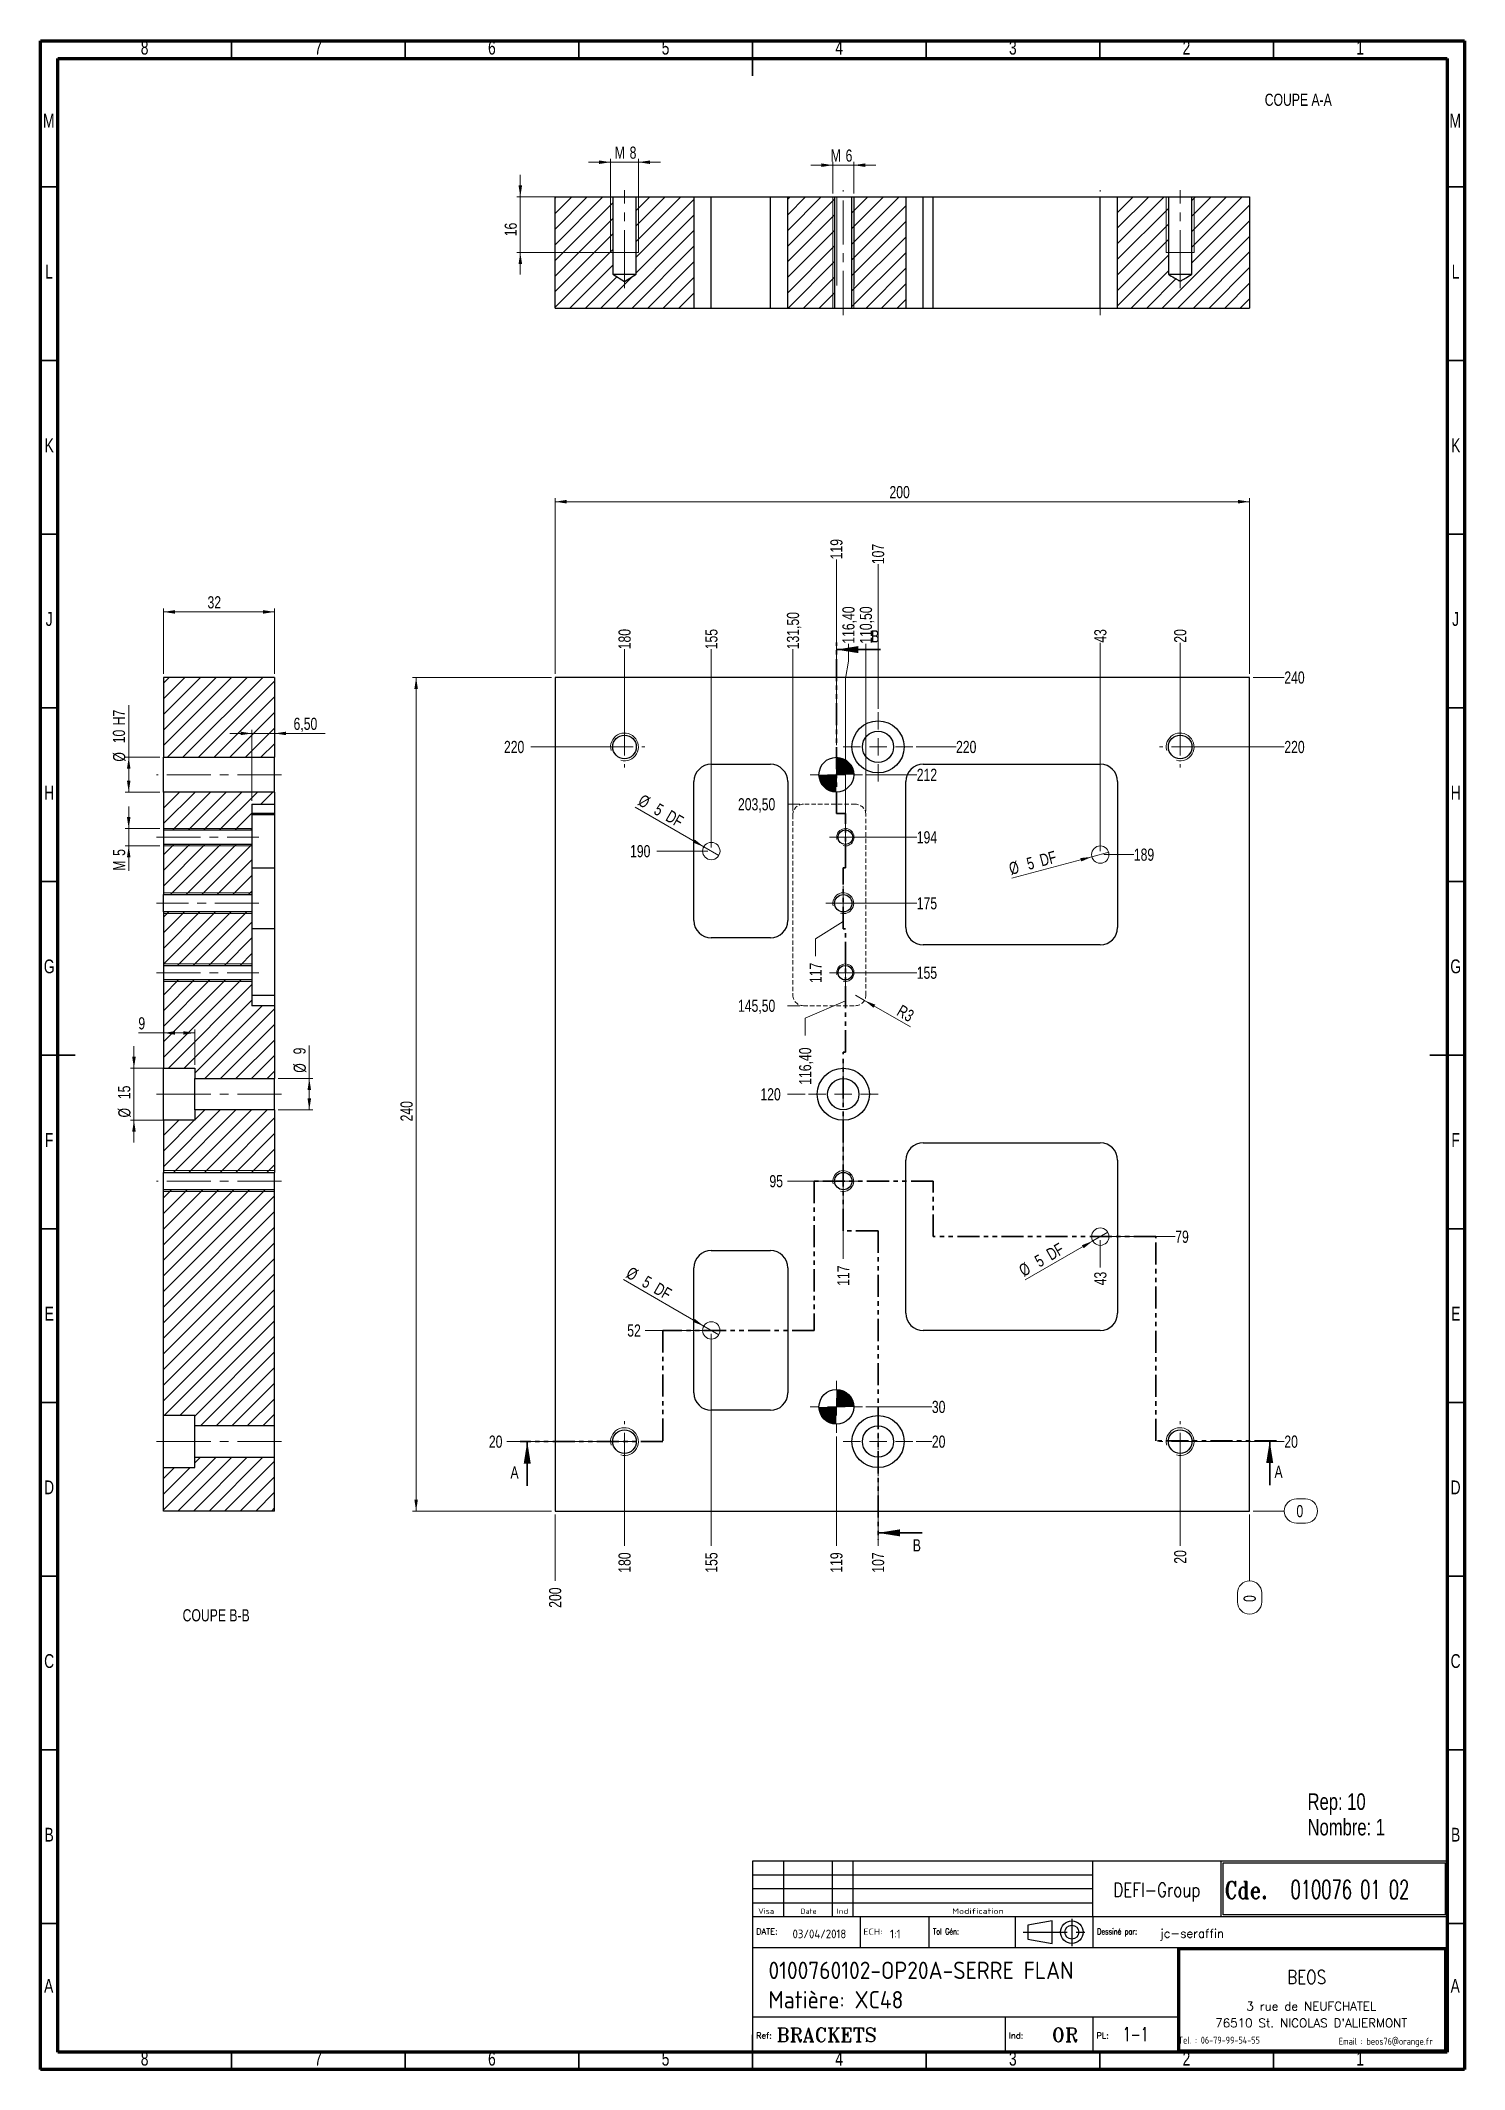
# Model space of a CAD drawing. Header units: millimetres. Extents: x 5 to 415, y 5 to 589.
import ezdxf

# ---------------------------------------------------------------- set-up
doc = ezdxf.new("R2010")
doc.units = ezdxf.units.MM
for name, pattern in [('CENTERX2', [20.32, 12.7, -2.54, 2.54, -2.54]), ('HIDDEN', [1.905, 1.27, -0.635]), ('PHANTOM', [12.7, 6.35, -1.27, 1.27, -1.27, 1.27, -1.27])]:
    doc.linetypes.add(name, pattern=pattern)
doc.layers.add('DIMENSIONS', color=176, linetype='Continuous')
doc.styles.add('SLDTEXTSTYLE0', font='TXT', dxfattribs={"width": 0.75})
doc.styles.add('SLDTEXTSTYLE1', font='ISOCP')
doc.styles.add('SLDTEXTSTYLE10', font='ISOCP', dxfattribs={"width": 1.147311})
doc.styles.add('SLDTEXTSTYLE11', font='ISOCP', dxfattribs={"width": 1.385904})
doc.styles.add('SLDTEXTSTYLE12', font='ISOCP', dxfattribs={"width": 1.246461})
doc.styles.add('SLDTEXTSTYLE13', font='ROMAND')
doc.styles.add('SLDTEXTSTYLE2', font='ROMANT', dxfattribs={"width": 0.8})
doc.styles.add('SLDTEXTSTYLE3', font='ISOCP', dxfattribs={"width": 0.8})
doc.styles.add('SLDTEXTSTYLE4', font='ROMANS', dxfattribs={"width": 0.8})
doc.styles.add('SLDTEXTSTYLE5', font='ROMANT')
doc.styles.add('SLDTEXTSTYLE6', font='ROMANS')
doc.styles.add('SLDTEXTSTYLE7', font='ROMANT', dxfattribs={"width": 0.65})
doc.styles.add('SLDTEXTSTYLE8', font='ISOCP', dxfattribs={"width": 1.446157})
doc.styles.add('SLDTEXTSTYLE9', font='ISOCP', dxfattribs={"width": 1.294402})
doc.dimstyles.new('SLDDIMSTYLE0', dxfattribs={"dimtxt": 3.5, "dimasz": 3.302, "dimexe": 0, "dimexo": 0.0625, "dimgap": 0.875, "dimtad": 0, "dimtih": 1, "dimtoh": 1, "dimdec": 0, "dimrnd": 1e-09, "dimdsep": 46, "dimtxsty": 'SLDTEXTSTYLE0', "dimblk1": 'NONE', "dimblk2": 'NONE', "dimsah": 1, "dimcen": 0.09, "dimadec": 0, "dimazin": 2, "dimtfac": 1, "dimtdec": 0, "dimtofl": 0, "dimtmove": 0, "dimatfit": 3, "dimldrblk": 'NONE', "dimfxl": 1, "dimfrac": 2, "dimtolj": 1, "dimtzin": 12, "dimarcsym": 0})
doc.dimstyles.new('SLDDIMSTYLE1', dxfattribs={"dimtxt": 3.5, "dimasz": 3.302, "dimexe": 0, "dimexo": 0.0625, "dimgap": 0.875, "dimtad": 0, "dimtih": 1, "dimtoh": 1, "dimrnd": 1e-09, "dimzin": 12, "dimdsep": 46, "dimtxsty": 'SLDTEXTSTYLE0', "dimblk1": 'NONE', "dimblk2": 'NONE', "dimsah": 1, "dimcen": 0.09, "dimadec": 0, "dimazin": 3, "dimtfac": 1, "dimtofl": 0, "dimtmove": 0, "dimatfit": 3, "dimldrblk": 'NONE', "dimfxl": 1, "dimfrac": 2, "dimtolj": 1, "dimtzin": 12, "dimarcsym": 0})
doc.dimstyles.new('SLDDIMSTYLE2', dxfattribs={"dimtxt": 3.5, "dimasz": 3.302, "dimexe": 0, "dimexo": 0.0625, "dimgap": 0.875, "dimtad": 1, "dimrnd": 1e-09, "dimzin": 12, "dimdsep": 46, "dimtxsty": 'SLDTEXTSTYLE0', "dimblk1": 'NONE', "dimsah": 1, "dimcen": 0, "dimadec": 0, "dimazin": 3, "dimtfac": 1, "dimtmove": 0, "dimatfit": 3, "dimldrblk": 'NONE', "dimfxl": 1, "dimfrac": 2, "dimtolj": 1, "dimtzin": 12, "dimarcsym": 0})
doc.dimstyles.new('SLDDIMSTYLE3', dxfattribs={"dimtxt": 3.5, "dimasz": 3.302, "dimexe": 0, "dimexo": 0.0625, "dimgap": 0.875, "dimtad": 1, "dimrnd": 1e-09, "dimzin": 12, "dimdsep": 46, "dimtxsty": 'SLDTEXTSTYLE0', "dimsah": 1, "dimcen": 0.09, "dimadec": 0, "dimazin": 3, "dimtfac": 1, "dimtofl": 0, "dimtmove": 0, "dimatfit": 3, "dimfxl": 1, "dimfrac": 2, "dimtolj": 1, "dimtzin": 12, "dimarcsym": 0})
doc.dimstyles.new('SLDDIMSTYLE4', dxfattribs={"dimtxt": 3.5, "dimasz": 3.302, "dimexe": 0, "dimexo": 0.0625, "dimgap": 0.875, "dimtad": 1, "dimrnd": 1e-09, "dimzin": 12, "dimdsep": 46, "dimtxsty": 'SLDTEXTSTYLE0', "dimsah": 1, "dimcen": 0, "dimadec": 0, "dimazin": 3, "dimtfac": 1, "dimtofl": 0, "dimtmove": 0, "dimatfit": 3, "dimfxl": 1, "dimfrac": 2, "dimtolj": 1, "dimtzin": 12, "dimarcsym": 0})
doc.dimstyles.new('SLDDIMSTYLE5', dxfattribs={"dimtxt": 3.5, "dimasz": 3.302, "dimexe": 0, "dimexo": 0.0625, "dimgap": 0.875, "dimtad": 1, "dimrnd": 1e-09, "dimzin": 12, "dimdsep": 46, "dimtxsty": 'SLDTEXTSTYLE0', "dimsah": 1, "dimcen": 0.09, "dimadec": 0, "dimazin": 3, "dimtfac": 1, "dimtmove": 0, "dimatfit": 0, "dimfxl": 1, "dimfrac": 2, "dimtolj": 1, "dimtzin": 12, "dimarcsym": 0})

msp = doc.modelspace()

# ---------------------------------------------------------------- texts
at = {"color": 7, "linetype": 'Continuous', "lineweight": 0, "attachment_point": 2, "style": 'SLDTEXTSTYLE0'}
for s, insert, char_height in [('8', (34.96, 589.06), 3.969), ('7', (84.96, 589.06), 3.969), ('6', (134.96, 589.06), 3.969), ('5', (184.96, 589.06), 3.969), ('4', (234.96, 589.06), 3.969), ('3', (284.96, 589.06), 3.969), ('2', (334.96, 589.06), 3.969), ('1', (384.96, 589.06), 3.969), ('COUPE A-A', (367.156, 573.829), 3.5), ('M', (7.362, 568.06), 3.969), ('M', (412.362, 568.06), 3.969), ('L', (7.455, 524.56), 3.969), ('L', (412.455, 524.56), 3.969), ('K', (7.489, 474.56), 3.969), ('K', (412.489, 474.56), 3.969), ('J', (7.465, 424.56), 3.969), ('J', (412.465, 424.56), 3.969), ('H', (7.49, 374.56), 3.969), ('H', (412.49, 374.56), 3.969), ('G', (7.487, 324.56), 3.969), ('G', (412.487, 324.56), 3.969), ('F', (7.458, 274.56), 3.969), ('F', (412.458, 274.56), 3.969), ('E', (7.508, 224.56), 3.969), ('E', (412.508, 224.56), 3.969), ('D', (7.453, 174.56), 3.969), ('D', (412.453, 174.56), 3.969), ('COUPE B-B', (55.557, 137.494), 3.5), ('C', (7.459, 124.56), 3.969), ('C', (412.459, 124.56), 3.969), ('B', (7.471, 74.56), 3.969), ('B', (412.471, 74.56), 3.969), ('A', (7.34, 31.06), 3.969), ('A', (412.34, 31.06), 3.969), ('8', (34.96, 10.06), 3.969), ('7', (84.96, 10.06), 3.969), ('6', (134.96, 10.06), 3.969), ('5', (184.96, 10.06), 3.969), ('4', (234.96, 10.06), 3.969), ('3', (284.96, 10.06), 3.969), ('2', (334.96, 10.06), 3.969), ('1', (384.96, 10.06), 3.969)]:
    msp.add_mtext(s, dxfattribs=dict(at, insert=insert, char_height=char_height))
at = {"color": 7, "linetype": 'Continuous', "char_height": 3.5, "attachment_point": 1, "style": 'SLDTEXTSTYLE0'}
for s, insert in [('B', (244.163, 419.334)), ('A', (140.307, 178.616)), ('A', (360.311, 178.787)), ('B', (256.163, 157.627))]:
    msp.add_mtext(s, dxfattribs=dict(at, insert=insert))
at = {"layer": 'DIMENSIONS'}
for s, insert, char_height, attachment_point, style in [('DEFI-Group', (326.42, 58.701), 4, 2, 'SLDTEXTSTYLE2'), ('Cde.', (346, 59.126), 5, 1, 'SLDTEXTSTYLE2'), ('010076 01 02', (364.926, 59.44), 5.29167, 1, 'SLDTEXTSTYLE7'), ('Visa', (211.655, 51.348), 1.5671, 1, 'SLDTEXTSTYLE12'), ('Date', (223.824, 51.283), 1.4924, 1, 'SLDTEXTSTYLE10'), ('Ind', (234.254, 51.283), 1.4924, 1, 'SLDTEXTSTYLE11'), ('Modification', (267.489, 51.348), 1.56705, 1, 'SLDTEXTSTYLE8'), ('DATE:', (211.034, 45.598), 1.7277, 1, 'SLDTEXTSTYLE6'), ('03/04/2018', (221.533, 45.253), 2.5, 1, 'SLDTEXTSTYLE1'), ('ECH:', (241.911, 45.56), 1.8141, 1, 'SLDTEXTSTYLE9'), ('1:1', (249.62, 45.24), 2.5, 1, 'SLDTEXTSTYLE1'), ('Tol Gén:', (261.952, 45.598), 1.7277, 1, 'SLDTEXTSTYLE4'), ('Dessiné par:', (309.221, 45.598), 1.72768, 1, 'SLDTEXTSTYLE4'), ('jc-seraffin', (327.355, 45.42), 2.5, 1, 'SLDTEXTSTYLE5'), ('0100760102-OP20A-SERRE FLAN', (214.603, 36.024), 5, 1, 'SLDTEXTSTYLE1'), ('BEOS', (369.571, 33.595), 4, 2, 'SLDTEXTSTYLE2'), ('Matière: XC48', (214.603, 27.564), 5, 1, 'SLDTEXTSTYLE1'), ('3 rue de NEUFCHATEL', (370.909, 24.448), 2.5, 2, 'SLDTEXTSTYLE13'), ("76510 St. NICOLAS D'ALIERMONT", (370.903, 19.623), 2.5, 2, 'SLDTEXTSTYLE13'), ('Ref:', (211.034, 15.598), 1.7277, 1, 'SLDTEXTSTYLE6'), ('BRACKETS', (216.904, 16.951), 4, 1, 'SLDTEXTSTYLE5'), ('Ind:', (283.826, 15.598), 1.7277, 1, 'SLDTEXTSTYLE6'), ('OR', (296.194, 16.951), 4, 1, 'SLDTEXTSTYLE5'), ('PL:', (309.034, 15.598), 1.7277, 1, 'SLDTEXTSTYLE6'), ('1-1', (316.651, 17.173), 4, 1, 'SLDTEXTSTYLE7'), ('Tel. : 06-79-99-54-55', (344.36, 14.429), 2, 2, 'SLDTEXTSTYLE3'), ('Email : beos76@orange.fr', (392.372, 14.097), 2, 2, 'SLDTEXTSTYLE3')]:
    msp.add_mtext(s, dxfattribs=dict(at, insert=insert, char_height=char_height, attachment_point=attachment_point, style=style))

# ---------------------------------------------------------------- blocks, each defined once
blk = doc.blocks.new('SW_NOTE_0')
at = {"color": 0, "linetype": 'Continuous', "lineweight": 0, "char_height": 4.763, "attachment_point": 1, "style": 'SLDTEXTSTYLE0'}
for s, insert in [('Rep: 10', (0, 6.14)), ('Nombre: 1', (0, -1.21))]:
    blk.add_mtext(s, dxfattribs=dict(at, insert=insert))
blk = doc.blocks.new('_D')
at = {"color": 7, "linetype": 'Continuous', "lineweight": 18}
for p, q in [((354.14, 165.76), (363.14, 165.76)), ((366.63, 169.25), (369.22, 169.25)), ((369.22, 162.27), (366.63, 162.27))]:
    blk.add_line(p, q, dxfattribs=at)
for centre, start, end in [((366.63, 165.76), 90, 270), ((369.22, 165.76), 270, 90)]:
    blk.add_arc(centre, 3.49, start, end, dxfattribs=at)
at = {"color": 7, "linetype": 'Continuous', "lineweight": 18, "insert": (366.63, 167.49), "char_height": 3.5, "attachment_point": 1, "style": 'SLDTEXTSTYLE0'}
blk.add_mtext('0', dxfattribs=at)
blk = doc.blocks.new('_None')
blk = doc.blocks.new('_D_1')
at = {"color": 7, "linetype": 'Continuous', "lineweight": 18}
blk.add_line((172.14, 185.76), (139.26, 185.76), dxfattribs=at)
at = {"color": 7, "linetype": 'Continuous', "lineweight": 18, "insert": (134.09, 187.49), "char_height": 3.5, "attachment_point": 1, "style": 'SLDTEXTSTYLE0'}
blk.add_mtext('20', dxfattribs=at)
blk = doc.blocks.new('_D_2')
at = {"color": 7, "linetype": 'Continuous', "lineweight": 18}
blk.add_line((257.14, 185.76), (261.65, 185.76), dxfattribs=at)
at = {"color": 7, "linetype": 'Continuous', "lineweight": 18, "insert": (261.65, 187.49), "char_height": 3.5, "attachment_point": 1, "style": 'SLDTEXTSTYLE0'}
blk.add_mtext('20', dxfattribs=at)
blk = doc.blocks.new('_D_3')
at = {"color": 7, "linetype": 'Continuous', "lineweight": 18}
blk.add_line((334.14, 185.76), (363.14, 185.76), dxfattribs=at)
at = {"color": 7, "linetype": 'Continuous', "lineweight": 18, "insert": (363.14, 187.49), "char_height": 3.5, "attachment_point": 1, "style": 'SLDTEXTSTYLE0'}
blk.add_mtext('20', dxfattribs=at)
blk = doc.blocks.new('_D_4')
at = {"color": 7, "linetype": 'Continuous', "lineweight": 18}
blk.add_line((242.64, 195.76), (261.65, 195.76), dxfattribs=at)
at = {"color": 7, "linetype": 'Continuous', "lineweight": 18, "insert": (261.65, 197.49), "char_height": 3.5, "attachment_point": 1, "style": 'SLDTEXTSTYLE0'}
blk.add_mtext('30', dxfattribs=at)
blk = doc.blocks.new('_D_5')
at = {"color": 7, "linetype": 'Continuous', "lineweight": 18}
blk.add_line((197.14, 217.76), (179.1, 217.76), dxfattribs=at)
at = {"color": 7, "linetype": 'Continuous', "lineweight": 18, "insert": (173.93, 219.49), "char_height": 3.5, "attachment_point": 1, "style": 'SLDTEXTSTYLE0'}
blk.add_mtext('52', dxfattribs=at)
blk = doc.blocks.new('_D_6')
at = {"color": 7, "linetype": 'Continuous', "lineweight": 18}
blk.add_line((311.14, 244.76), (331.73, 244.76), dxfattribs=at)
at = {"color": 7, "linetype": 'Continuous', "lineweight": 18, "insert": (331.73, 246.49), "char_height": 3.5, "attachment_point": 1, "style": 'SLDTEXTSTYLE0'}
blk.add_mtext('79', dxfattribs=at)
blk = doc.blocks.new('_D_7')
at = {"color": 7, "linetype": 'Continuous', "lineweight": 18}
blk.add_line((235.14, 260.76), (220.04, 260.76), dxfattribs=at)
at = {"color": 7, "linetype": 'Continuous', "lineweight": 18, "insert": (214.87, 262.49), "char_height": 3.5, "attachment_point": 1, "style": 'SLDTEXTSTYLE0'}
blk.add_mtext('95', dxfattribs=at)
blk = doc.blocks.new('_D_8')
at = {"color": 7, "linetype": 'Continuous', "lineweight": 18}
blk.add_line((225.14, 285.76), (220.04, 285.76), dxfattribs=at)
at = {"color": 7, "linetype": 'Continuous', "lineweight": 18, "insert": (212.28, 287.49), "char_height": 3.5, "attachment_point": 1, "style": 'SLDTEXTSTYLE0'}
blk.add_mtext('120', dxfattribs=at)
blk = doc.blocks.new('_D_9')
at = {"color": 7, "linetype": 'Continuous', "lineweight": 18}
blk.add_line((223.64, 311.26), (220.04, 311.26), dxfattribs=at)
at = {"color": 7, "linetype": 'Continuous', "lineweight": 18, "insert": (205.82, 312.99), "char_height": 3.5, "attachment_point": 1, "style": 'SLDTEXTSTYLE0'}
blk.add_mtext('145,50', dxfattribs=at)
blk = doc.blocks.new('_D_10')
at = {"color": 7, "linetype": 'Continuous', "lineweight": 18}
blk.add_line((237.74, 320.76), (257.3, 320.76), dxfattribs=at)
at = {"color": 7, "linetype": 'Continuous', "lineweight": 18, "insert": (257.3, 322.49), "char_height": 3.5, "attachment_point": 1, "style": 'SLDTEXTSTYLE0'}
blk.add_mtext('155', dxfattribs=at)
blk = doc.blocks.new('_D_11')
at = {"color": 7, "linetype": 'Continuous', "lineweight": 18}
blk.add_line((237.14, 340.76), (257.3, 340.76), dxfattribs=at)
at = {"color": 7, "linetype": 'Continuous', "lineweight": 18, "insert": (257.3, 342.49), "char_height": 3.5, "attachment_point": 1, "style": 'SLDTEXTSTYLE0'}
blk.add_mtext('175', dxfattribs=at)
blk = doc.blocks.new('_D_12')
at = {"color": 7, "linetype": 'Continuous', "lineweight": 18}
blk.add_line((311.14, 354.76), (319.81, 354.76), dxfattribs=at)
at = {"color": 7, "linetype": 'Continuous', "lineweight": 18, "insert": (319.81, 356.49), "char_height": 3.5, "attachment_point": 1, "style": 'SLDTEXTSTYLE0'}
blk.add_mtext('189', dxfattribs=at)
blk = doc.blocks.new('_D_13')
at = {"color": 7, "linetype": 'Continuous', "lineweight": 18}
blk.add_line((197.14, 355.76), (182.5, 355.76), dxfattribs=at)
at = {"color": 7, "linetype": 'Continuous', "lineweight": 18, "insert": (174.74, 357.49), "char_height": 3.5, "attachment_point": 1, "style": 'SLDTEXTSTYLE0'}
blk.add_mtext('190', dxfattribs=at)
blk = doc.blocks.new('_D_14')
at = {"color": 7, "linetype": 'Continuous', "lineweight": 18}
blk.add_line((237.74, 359.76), (257.3, 359.76), dxfattribs=at)
at = {"color": 7, "linetype": 'Continuous', "lineweight": 18, "insert": (257.3, 361.49), "char_height": 3.5, "attachment_point": 1, "style": 'SLDTEXTSTYLE0'}
blk.add_mtext('194', dxfattribs=at)
blk = doc.blocks.new('_D_15')
at = {"color": 7, "linetype": 'Continuous', "lineweight": 18}
blk.add_line((223.64, 369.26), (220.04, 369.26), dxfattribs=at)
at = {"color": 7, "linetype": 'Continuous', "lineweight": 18, "insert": (205.82, 370.99), "char_height": 3.5, "attachment_point": 1, "style": 'SLDTEXTSTYLE0'}
blk.add_mtext('203,50', dxfattribs=at)
blk = doc.blocks.new('_D_16')
at = {"color": 7, "linetype": 'Continuous', "lineweight": 18}
blk.add_line((242.64, 377.76), (257.3, 377.76), dxfattribs=at)
at = {"color": 7, "linetype": 'Continuous', "lineweight": 18, "insert": (257.3, 379.49), "char_height": 3.5, "attachment_point": 1, "style": 'SLDTEXTSTYLE0'}
blk.add_mtext('212', dxfattribs=at)
blk = doc.blocks.new('_D_17')
at = {"color": 7, "linetype": 'Continuous', "lineweight": 18}
blk.add_line((172.14, 385.76), (146.19, 385.76), dxfattribs=at)
at = {"color": 7, "linetype": 'Continuous', "lineweight": 18, "insert": (138.43, 387.49), "char_height": 3.5, "attachment_point": 1, "style": 'SLDTEXTSTYLE0'}
blk.add_mtext('220', dxfattribs=at)
blk = doc.blocks.new('_D_18')
at = {"color": 7, "linetype": 'Continuous', "lineweight": 18}
blk.add_line((257.14, 385.76), (268.61, 385.76), dxfattribs=at)
at = {"color": 7, "linetype": 'Continuous', "lineweight": 18, "insert": (268.61, 387.49), "char_height": 3.5, "attachment_point": 1, "style": 'SLDTEXTSTYLE0'}
blk.add_mtext('220', dxfattribs=at)
blk = doc.blocks.new('_D_19')
at = {"color": 7, "linetype": 'Continuous', "lineweight": 18}
blk.add_line((334.14, 385.76), (363.14, 385.76), dxfattribs=at)
at = {"color": 7, "linetype": 'Continuous', "lineweight": 18, "insert": (363.14, 387.49), "char_height": 3.5, "attachment_point": 1, "style": 'SLDTEXTSTYLE0'}
blk.add_mtext('220', dxfattribs=at)
blk = doc.blocks.new('_D_20')
at = {"color": 7, "linetype": 'Continuous', "lineweight": 18}
blk.add_line((354.14, 405.76), (363.14, 405.76), dxfattribs=at)
at = {"color": 7, "linetype": 'Continuous', "lineweight": 18, "insert": (363.14, 407.49), "char_height": 3.5, "attachment_point": 1, "style": 'SLDTEXTSTYLE0'}
blk.add_mtext('240', dxfattribs=at)
blk = doc.blocks.new('_D_21')
at = {"color": 7, "linetype": 'Continuous', "lineweight": 18}
for q in [(176.24, 368.41), (200.31, 354.51)]:
    blk.add_line((195.98, 357.01), q, dxfattribs=at)
blk.add_solid([(195.98, 357.01), (193.37, 359.1), (192.87, 358.22)], dxfattribs=at)
at = {"color": 7, "linetype": 'Continuous', "lineweight": 18, "char_height": 3.5, "attachment_point": 1, "rotation": 330, "style": 'SLDTEXTSTYLE0'}
for s, insert in [('%%c', (178.48, 372.29)), ('5', (183.07, 369.69)), ('DF', (186.45, 367.75))]:
    blk.add_mtext(s, dxfattribs=dict(at, insert=insert))
blk = doc.blocks.new('_D_22')
at = {"color": 7, "linetype": 'Continuous', "lineweight": 18}
for q in [(284.69, 347.94), (312.56, 355.41)]:
    blk.add_line((307.73, 354.11), q, dxfattribs=at)
blk.add_solid([(307.73, 354.11), (304.41, 353.75), (304.67, 352.77)], dxfattribs=at)
at = {"color": 7, "linetype": 'Continuous', "lineweight": 18, "char_height": 3.5, "attachment_point": 1, "rotation": 15, "style": 'SLDTEXTSTYLE0'}
for s, insert in [('%%c', (283.53, 352.27)), ('5', (288.62, 353.69)), ('DF', (292.38, 354.7))]:
    blk.add_mtext(s, dxfattribs=dict(at, insert=insert))
blk = doc.blocks.new('_D_23')
at = {"color": 7, "linetype": 'Continuous', "lineweight": 18}
for q in [(312.31, 246.01), (288.56, 232.3)]:
    blk.add_line((307.98, 243.51), q, dxfattribs=at)
blk.add_solid([(307.98, 243.51), (304.87, 242.3), (305.37, 241.42)], dxfattribs=at)
at = {"color": 7, "linetype": 'Continuous', "lineweight": 18, "char_height": 3.5, "attachment_point": 1, "rotation": 30, "style": 'SLDTEXTSTYLE0'}
for s, insert in [('5', (290.87, 238.86)), ('DF', (294.24, 240.81)), ('%%c', (286.32, 236.18))]:
    blk.add_mtext(s, dxfattribs=dict(at, insert=insert))
blk = doc.blocks.new('_D_24')
at = {"color": 7, "linetype": 'Continuous', "lineweight": 18}
for q in [(172.81, 232.39), (200.31, 216.51)]:
    blk.add_line((195.98, 219.01), q, dxfattribs=at)
blk.add_solid([(195.98, 219.01), (193.37, 221.1), (192.87, 220.22)], dxfattribs=at)
at = {"color": 7, "linetype": 'Continuous', "lineweight": 18, "char_height": 3.5, "attachment_point": 1, "rotation": 330, "style": 'SLDTEXTSTYLE0'}
for s, insert in [('%%c', (175.05, 236.28)), ('5', (179.65, 233.68)), ('DF', (183.03, 231.73))]:
    blk.add_mtext(s, dxfattribs=dict(at, insert=insert))
blk = doc.blocks.new('_D_25')
at = {"color": 7, "linetype": 'Continuous', "lineweight": 18}
for p, q in [((353.14, 164.76), (353.14, 145.66)), ((349.65, 139.58), (349.65, 142.17)), ((356.63, 142.17), (356.63, 139.58))]:
    blk.add_line(p, q, dxfattribs=at)
for centre, start, end in [((353.14, 142.17), 0, 180), ((353.14, 139.58), 180, 0)]:
    blk.add_arc(centre, 3.49, start, end, dxfattribs=at)
at = {"color": 7, "linetype": 'Continuous', "lineweight": 18, "insert": (351.41, 139.58), "char_height": 3.5, "attachment_point": 1, "rotation": 90, "style": 'SLDTEXTSTYLE0'}
blk.add_mtext('0', dxfattribs=at)
blk = doc.blocks.new('_D_26')
at = {"color": 7, "linetype": 'Continuous', "lineweight": 18}
blk.add_line((333.14, 386.76), (333.14, 415.76), dxfattribs=at)
at = {"color": 7, "linetype": 'Continuous', "lineweight": 18, "insert": (331.41, 415.76), "char_height": 3.5, "attachment_point": 1, "rotation": 90, "style": 'SLDTEXTSTYLE0'}
blk.add_mtext('20', dxfattribs=at)
blk = doc.blocks.new('_D_27')
at = {"color": 7, "linetype": 'Continuous', "lineweight": 18}
blk.add_line((333.14, 184.76), (333.14, 155.76), dxfattribs=at)
at = {"color": 7, "linetype": 'Continuous', "lineweight": 18, "insert": (331.41, 150.59), "char_height": 3.5, "attachment_point": 1, "rotation": 90, "style": 'SLDTEXTSTYLE0'}
blk.add_mtext('20', dxfattribs=at)
blk = doc.blocks.new('_D_28')
at = {"color": 7, "linetype": 'Continuous', "lineweight": 18}
blk.add_line((310.14, 355.76), (310.14, 415.76), dxfattribs=at)
at = {"color": 7, "linetype": 'Continuous', "lineweight": 18, "insert": (308.41, 415.76), "char_height": 3.5, "attachment_point": 1, "rotation": 90, "style": 'SLDTEXTSTYLE0'}
blk.add_mtext('43', dxfattribs=at)
blk = doc.blocks.new('_D_29')
at = {"color": 7, "linetype": 'Continuous', "lineweight": 18}
blk.add_line((310.14, 243.76), (310.14, 235.91), dxfattribs=at)
at = {"color": 7, "linetype": 'Continuous', "lineweight": 18, "insert": (308.41, 230.74), "char_height": 3.5, "attachment_point": 1, "rotation": 90, "style": 'SLDTEXTSTYLE0'}
blk.add_mtext('43', dxfattribs=at)
blk = doc.blocks.new('_D_30')
at = {"color": 7, "linetype": 'Continuous', "lineweight": 18}
blk.add_line((246.14, 396.76), (246.14, 438.36), dxfattribs=at)
at = {"color": 7, "linetype": 'Continuous', "lineweight": 18, "insert": (244.41, 438.36), "char_height": 3.5, "attachment_point": 1, "rotation": 90, "style": 'SLDTEXTSTYLE0'}
blk.add_mtext('107', dxfattribs=at)
blk = doc.blocks.new('_D_31')
at = {"color": 7, "linetype": 'Continuous', "lineweight": 18}
blk.add_line((246.14, 174.76), (246.14, 155.76), dxfattribs=at)
at = {"color": 7, "linetype": 'Continuous', "lineweight": 18, "insert": (244.41, 148), "char_height": 3.5, "attachment_point": 1, "rotation": 90, "style": 'SLDTEXTSTYLE0'}
blk.add_mtext('107', dxfattribs=at)
blk = doc.blocks.new('_D_32')
at = {"color": 7, "linetype": 'Continuous', "lineweight": 18}
blk.add_line((242.64, 367.26), (242.64, 415.47), dxfattribs=at)
at = {"color": 7, "linetype": 'Continuous', "lineweight": 18, "insert": (240.91, 415.47), "char_height": 3.5, "attachment_point": 1, "rotation": 90, "style": 'SLDTEXTSTYLE0'}
blk.add_mtext('110,50', dxfattribs=at)
blk = doc.blocks.new('_D_33')
at = {"color": 7, "linetype": 'Continuous', "lineweight": 18}
for p, q in [((237.6, 410.47), (237.6, 415.47)), ((237.6, 410.47), (236.74, 405.47)), ((236.74, 405.47), (236.74, 360.76))]:
    blk.add_line(p, q, dxfattribs=at)
at = {"color": 7, "linetype": 'Continuous', "lineweight": 18, "insert": (235.87, 415.47), "char_height": 3.5, "attachment_point": 1, "rotation": 90, "style": 'SLDTEXTSTYLE0'}
blk.add_mtext('116,40', dxfattribs=at)
blk = doc.blocks.new('_D_34')
at = {"color": 7, "linetype": 'Continuous', "lineweight": 18}
blk.add_line((236.14, 274.76), (236.14, 238.35), dxfattribs=at)
at = {"color": 7, "linetype": 'Continuous', "lineweight": 18, "insert": (234.41, 230.59), "char_height": 3.5, "attachment_point": 1, "rotation": 90, "style": 'SLDTEXTSTYLE0'}
blk.add_mtext('117', dxfattribs=at)
blk = doc.blocks.new('_D_35')
at = {"color": 7, "linetype": 'Continuous', "lineweight": 18}
blk.add_line((234.14, 386.26), (234.14, 439.76), dxfattribs=at)
at = {"color": 7, "linetype": 'Continuous', "lineweight": 18, "insert": (232.41, 439.76), "char_height": 3.5, "attachment_point": 1, "rotation": 90, "style": 'SLDTEXTSTYLE0'}
blk.add_mtext('119', dxfattribs=at)
blk = doc.blocks.new('_D_36')
at = {"color": 7, "linetype": 'Continuous', "lineweight": 18}
blk.add_line((234.14, 187.26), (234.14, 155.76), dxfattribs=at)
at = {"color": 7, "linetype": 'Continuous', "lineweight": 18, "insert": (232.41, 148), "char_height": 3.5, "attachment_point": 1, "rotation": 90, "style": 'SLDTEXTSTYLE0'}
blk.add_mtext('119', dxfattribs=at)
blk = doc.blocks.new('_D_37')
at = {"color": 7, "linetype": 'Continuous', "lineweight": 18}
for p, q in [((236.14, 335.54), (236.14, 339.76)), ((228.16, 330.54), (236.14, 335.54)), ((228.16, 330.54), (228.16, 325.54))]:
    blk.add_line(p, q, dxfattribs=at)
at = {"color": 7, "linetype": 'Continuous', "lineweight": 18, "insert": (226.43, 317.78), "char_height": 3.5, "attachment_point": 1, "rotation": 90, "style": 'SLDTEXTSTYLE0'}
blk.add_mtext('117', dxfattribs=at)
blk = doc.blocks.new('_D_38')
at = {"color": 7, "linetype": 'Continuous', "lineweight": 18}
for p, q in [((236.74, 312.7), (236.74, 319.76)), ((225.14, 307.7), (236.74, 312.7)), ((225.14, 307.7), (225.14, 302.7))]:
    blk.add_line(p, q, dxfattribs=at)
at = {"color": 7, "linetype": 'Continuous', "lineweight": 18, "insert": (223.4, 288.48), "char_height": 3.5, "attachment_point": 1, "rotation": 90, "style": 'SLDTEXTSTYLE0'}
blk.add_mtext('116,40', dxfattribs=at)
blk = doc.blocks.new('_D_39')
at = {"color": 7, "linetype": 'Continuous', "lineweight": 18}
blk.add_line((221.64, 367.26), (221.64, 413.86), dxfattribs=at)
at = {"color": 7, "linetype": 'Continuous', "lineweight": 18, "insert": (219.91, 413.86), "char_height": 3.5, "attachment_point": 1, "rotation": 90, "style": 'SLDTEXTSTYLE0'}
blk.add_mtext('131,50', dxfattribs=at)
blk = doc.blocks.new('_D_40')
at = {"color": 7, "linetype": 'Continuous', "lineweight": 18}
blk.add_line((198.14, 356.76), (198.14, 413.86), dxfattribs=at)
at = {"color": 7, "linetype": 'Continuous', "lineweight": 18, "insert": (196.41, 413.86), "char_height": 3.5, "attachment_point": 1, "rotation": 90, "style": 'SLDTEXTSTYLE0'}
blk.add_mtext('155', dxfattribs=at)
blk = doc.blocks.new('_D_41')
at = {"color": 7, "linetype": 'Continuous', "lineweight": 18}
blk.add_line((198.14, 216.76), (198.14, 155.76), dxfattribs=at)
at = {"color": 7, "linetype": 'Continuous', "lineweight": 18, "insert": (196.41, 148), "char_height": 3.5, "attachment_point": 1, "rotation": 90, "style": 'SLDTEXTSTYLE0'}
blk.add_mtext('155', dxfattribs=at)
blk = doc.blocks.new('_D_42')
at = {"color": 7, "linetype": 'Continuous', "lineweight": 18}
blk.add_line((173.14, 386.76), (173.14, 413.86), dxfattribs=at)
at = {"color": 7, "linetype": 'Continuous', "lineweight": 18, "insert": (171.41, 413.86), "char_height": 3.5, "attachment_point": 1, "rotation": 90, "style": 'SLDTEXTSTYLE0'}
blk.add_mtext('180', dxfattribs=at)
blk = doc.blocks.new('_D_43')
at = {"color": 7, "linetype": 'Continuous', "lineweight": 18}
blk.add_line((173.14, 184.76), (173.14, 155.76), dxfattribs=at)
at = {"color": 7, "linetype": 'Continuous', "lineweight": 18, "insert": (171.41, 148), "char_height": 3.5, "attachment_point": 1, "rotation": 90, "style": 'SLDTEXTSTYLE0'}
blk.add_mtext('180', dxfattribs=at)
blk = doc.blocks.new('_D_44')
at = {"color": 7, "linetype": 'Continuous', "lineweight": 18}
blk.add_line((153.14, 164.76), (153.14, 145.66), dxfattribs=at)
at = {"color": 7, "linetype": 'Continuous', "lineweight": 18, "insert": (151.41, 137.9), "char_height": 3.5, "attachment_point": 1, "rotation": 90, "style": 'SLDTEXTSTYLE0'}
blk.add_mtext('200', dxfattribs=at)
blk = doc.blocks.new('_D_45')
at = {"color": 7, "linetype": 'Continuous', "lineweight": 18}
for p, q in [((152.14, 405.76), (112.14, 405.76)), ((113.14, 405.76), (113.14, 165.76)), ((152.14, 165.76), (112.14, 165.76))]:
    blk.add_line(p, q, dxfattribs=at)
for points in [[(113.14, 405.76), (112.64, 402.46), (113.65, 402.46)], [(113.14, 165.76), (113.65, 169.06), (112.64, 169.06)]]:
    blk.add_solid(points, dxfattribs=at)
at = {"color": 7, "linetype": 'Continuous', "lineweight": 18, "insert": (108.63, 277.94), "char_height": 3.5, "attachment_point": 1, "rotation": 90, "style": 'SLDTEXTSTYLE0'}
blk.add_mtext('240', dxfattribs=at)
blk = doc.blocks.new('_D_46')
at = {"color": 7, "linetype": 'Continuous', "lineweight": 18}
for p, q in [((153.14, 406.76), (153.14, 457.36)), ((353.14, 456.36), (153.14, 456.36)), ((353.14, 406.76), (353.14, 457.36))]:
    blk.add_line(p, q, dxfattribs=at)
for points in [[(153.14, 456.36), (156.45, 455.85), (156.45, 456.86)], [(353.14, 456.36), (349.84, 456.86), (349.84, 455.85)]]:
    blk.add_solid(points, dxfattribs=at)
at = {"color": 7, "linetype": 'Continuous', "lineweight": 18, "insert": (249.44, 460.87), "char_height": 3.5, "attachment_point": 1, "style": 'SLDTEXTSTYLE0'}
blk.add_mtext('200', dxfattribs=at)
blk = doc.blocks.new('_D_47')
at = {"color": 7, "linetype": 'Continuous', "lineweight": 18}
for q in [(239.64, 314.26), (255.46, 305.13)]:
    blk.add_line((242.24, 312.76), q, dxfattribs=at)
blk.add_solid([(242.24, 312.76), (244.85, 310.67), (245.36, 311.55)], dxfattribs=at)
at = {"color": 7, "linetype": 'Continuous', "lineweight": 18, "insert": (253, 311.71), "char_height": 3.5, "attachment_point": 1, "rotation": 330, "style": 'SLDTEXTSTYLE0'}
blk.add_mtext('R3', dxfattribs=at)
blk = doc.blocks.new('SW_CENTERMARKSYMBOL_0')
at = {"color": 0, "linetype": 'Continuous', "lineweight": 0}
for p, q in [((0, 5), (0, 5.9)), ((-5, 0), (-5.9, 0)), ((0, 0), (-2.5, 0)), ((0, 0), (0, 2.5)), ((0, 0), (0, -2.5)), ((0, 0), (2.5, 0)), ((5, 0), (5.9, 0)), ((0, -5), (0, -5.9))]:
    blk.add_line(p, q, dxfattribs=at)
blk = doc.blocks.new('SW_CENTERMARKSYMBOL_1')
at = {"color": 0, "linetype": 'Continuous', "lineweight": 0}
for p, q in [((0, 5), (0, 5.9)), ((-5, 0), (-5.9, 0)), ((0, 0), (-2.5, 0)), ((0, 0), (0, 2.5)), ((0, 0), (0, -2.5)), ((0, 0), (2.5, 0)), ((5, 0), (5.9, 0)), ((0, -5), (0, -5.9))]:
    blk.add_line(p, q, dxfattribs=at)
blk = doc.blocks.new('SW_CENTERMARKSYMBOL_2')
at = {"color": 0, "linetype": 'Continuous', "lineweight": 0}
for p, q in [((0, 5), (0, 5.9)), ((-5, 0), (-5.9, 0)), ((0, 0), (-2.5, 0)), ((0, 0), (0, 2.5)), ((0, 0), (0, -2.5)), ((0, 0), (2.5, 0)), ((5, 0), (5.9, 0)), ((0, -5), (0, -5.9))]:
    blk.add_line(p, q, dxfattribs=at)
blk = doc.blocks.new('SW_CENTERMARKSYMBOL_3')
at = {"color": 0, "linetype": 'Continuous', "lineweight": 0}
for p, q in [((0, 5), (0, 5.9)), ((-5, 0), (-5.9, 0)), ((0, 0), (-2.5, 0)), ((0, 0), (0, 2.5)), ((0, 0), (0, -2.5)), ((0, 0), (2.5, 0)), ((5, 0), (5.9, 0)), ((0, -5), (0, -5.9))]:
    blk.add_line(p, q, dxfattribs=at)
blk = doc.blocks.new('SW_CENTERMARKSYMBOL_4')
at = {"color": 0, "linetype": 'Continuous', "lineweight": 0}
for p, q in [((0, 5), (0, 10)), ((-5, 0), (-10, 0)), ((0, 0), (-2.5, 0)), ((0, 0), (0, 2.5)), ((0, 0), (0, -2.5)), ((0, 0), (2.5, 0)), ((5, 0), (10, 0)), ((0, -5), (0, -10))]:
    blk.add_line(p, q, dxfattribs=at)
blk = doc.blocks.new('SW_CENTERMARKSYMBOL_5')
at = {"color": 0, "linetype": 'Continuous', "lineweight": 0}
for p, q in [((0, 5), (0, 10)), ((-5, 0), (-10, 0)), ((0, 0), (-2.5, 0)), ((0, 0), (0, 2.5)), ((0, 0), (0, -2.5)), ((0, 0), (2.5, 0)), ((5, 0), (10, 0)), ((0, -5), (0, -10))]:
    blk.add_line(p, q, dxfattribs=at)
blk = doc.blocks.new('SW_CENTERMARKSYMBOL_6')
at = {"color": 0, "linetype": 'Continuous', "lineweight": 0}
for p, q in [((0, 5), (0, 10)), ((-5, 0), (-10, 0)), ((0, 0), (-2.5, 0)), ((0, 0), (0, 2.5)), ((0, 0), (0, -2.5)), ((0, 0), (2.5, 0)), ((5, 0), (10, 0)), ((0, -5), (0, -10))]:
    blk.add_line(p, q, dxfattribs=at)
blk = doc.blocks.new('SW_CENTERMARKSYMBOL_7')
at = {"color": 0, "linetype": 'Continuous', "lineweight": 0}
for p, q in [((0, 5), (0, 7.5)), ((-5, 0), (-7.5, 0)), ((0, 0), (-2.5, 0)), ((0, 0), (0, 2.5)), ((0, 0), (0, -2.5)), ((0, 0), (2.5, 0)), ((5, 0), (7.5, 0)), ((0, -5), (0, -7.5))]:
    blk.add_line(p, q, dxfattribs=at)
blk = doc.blocks.new('SW_CENTERMARKSYMBOL_8')
at = {"color": 0, "linetype": 'Continuous', "lineweight": 0}
for p, q in [((0, 5), (0, 7.5)), ((-5, 0), (-7.5, 0)), ((0, 0), (-2.5, 0)), ((0, 0), (0, 2.5)), ((0, 0), (0, -2.5)), ((0, 0), (2.5, 0)), ((5, 0), (7.5, 0)), ((0, -5), (0, -7.5))]:
    blk.add_line(p, q, dxfattribs=at)
blk = doc.blocks.new('SW_CENTERMARKSYMBOL_9')
at = {"color": 0, "linetype": 'Continuous', "lineweight": 0}
for p, q in [((-2.5, 0), (-4.6, 0)), ((0, 0), (-2.5, 0)), ((0, 2.5), (0, 4.6)), ((0, 0), (0, 2.5)), ((0, 0), (0, -2.5)), ((0, 0), (2.5, 0)), ((2.5, 0), (4.6, 0)), ((0, -2.5), (0, -4.6))]:
    blk.add_line(p, q, dxfattribs=at)
blk = doc.blocks.new('SW_CENTERMARKSYMBOL_10')
at = {"color": 0, "linetype": 'Continuous', "lineweight": 0}
for p, q in [((-2.5, 0), (-4.6, 0)), ((0, 0), (-2.5, 0)), ((0, 2.5), (0, 4.6)), ((0, 0), (0, 2.5)), ((0, 0), (0, -2.5)), ((0, 0), (2.5, 0)), ((2.5, 0), (4.6, 0)), ((0, -2.5), (0, -4.6))]:
    blk.add_line(p, q, dxfattribs=at)
blk = doc.blocks.new('SW_CENTERMARKSYMBOL_11')
at = {"color": 0, "linetype": 'Continuous', "lineweight": 0}
for p, q in [((-2.5, 0), (-5, 0)), ((0, 0), (-2.5, 0)), ((0, 2.5), (0, 5)), ((0, 0), (0, 2.5)), ((0, 0), (0, -2.5)), ((0, 0), (2.5, 0)), ((2.5, 0), (5, 0)), ((0, -2.5), (0, -5))]:
    blk.add_line(p, q, dxfattribs=at)
blk = doc.blocks.new('SW_CENTERMARKSYMBOL_12')
at = {"color": 0, "linetype": 'Continuous', "lineweight": 0}
for p, q in [((-2.5, 0), (-5, 0)), ((0, 0), (-2.5, 0)), ((0, 2.5), (0, 5)), ((0, 0), (0, 2.5)), ((0, 0), (0, -2.5)), ((0, 0), (2.5, 0)), ((2.5, 0), (5, 0)), ((0, -2.5), (0, -5))]:
    blk.add_line(p, q, dxfattribs=at)
blk = doc.blocks.new('SW_DOWELSYMBOL_0')
at = {"linetype": 'Continuous', "lineweight": 0}
h = blk.add_hatch(color=0, dxfattribs=at)
edge = h.paths.add_edge_path(flags=0)
edge.add_arc((0, 0), 5, 180, 270)
edge.add_line((0, -5), (0, 0))
edge.add_line((0, 0), (-5, 0))
h = blk.add_hatch(color=0, dxfattribs=at)
edge = h.paths.add_edge_path(flags=0)
edge.add_arc((0, 0), 5, 0, 90)
edge.add_line((0, 5), (0, 0))
edge.add_line((0, 0), (5, 0))
at = {"color": 0, "linetype": 'Continuous', "lineweight": 0}
blk.add_circle((0, 0), 5, dxfattribs=at)
blk = doc.blocks.new('SW_DOWELSYMBOL_1')
at = {"linetype": 'Continuous', "lineweight": 0}
h = blk.add_hatch(color=0, dxfattribs=at)
edge = h.paths.add_edge_path(flags=0)
edge.add_arc((0, 0), 5, 180, 270)
edge.add_line((0, -5), (0, 0))
edge.add_line((0, 0), (-5, 0))
h = blk.add_hatch(color=0, dxfattribs=at)
edge = h.paths.add_edge_path(flags=0)
edge.add_arc((0, 0), 5, 0, 90)
edge.add_line((0, 5), (0, 0))
edge.add_line((0, 0), (5, 0))
at = {"color": 0, "linetype": 'Continuous', "lineweight": 0}
blk.add_circle((0, 0), 5, dxfattribs=at)
blk = doc.blocks.new('_D_48')
at = {"color": 7, "linetype": 'Continuous', "lineweight": 18}
for p, q in [((169.14, 529.1), (169.14, 555.1)), ((177.14, 529.1), (177.14, 555.1)), ((169.14, 554.1), (162.79, 554.1)), ((169.14, 554.1), (177.14, 554.1)), ((177.14, 554.1), (183.49, 554.1))]:
    blk.add_line(p, q, dxfattribs=at)
for points in [[(169.14, 554.1), (165.84, 554.6), (165.84, 553.59)], [(177.14, 554.1), (180.45, 553.59), (180.45, 554.6)]]:
    blk.add_solid(points, dxfattribs=at)
at = {"color": 7, "linetype": 'Continuous', "lineweight": 18, "char_height": 3.5, "attachment_point": 1, "style": 'SLDTEXTSTYLE0'}
for s, insert in [('M', (170.33, 558.61)), ('8', (174.62, 558.61))]:
    blk.add_mtext(s, dxfattribs=dict(at, insert=insert))
blk = doc.blocks.new('_D_49')
at = {"color": 7, "linetype": 'Continuous', "lineweight": 18}
for p, q in [((143.14, 544.1), (143.14, 550.45)), ((176.14, 544.1), (142.14, 544.1)), ((143.14, 544.1), (143.14, 528.1)), ((176.14, 528.1), (142.14, 528.1)), ((143.14, 528.1), (143.14, 521.75))]:
    blk.add_line(p, q, dxfattribs=at)
for points in [[(143.14, 544.1), (143.65, 547.4), (142.64, 547.4)], [(143.14, 528.1), (142.64, 524.79), (143.65, 524.79)]]:
    blk.add_solid(points, dxfattribs=at)
at = {"color": 7, "linetype": 'Continuous', "lineweight": 18, "insert": (138.63, 532.78), "char_height": 3.5, "attachment_point": 1, "rotation": 90, "style": 'SLDTEXTSTYLE0'}
blk.add_mtext('16', dxfattribs=at)
blk = doc.blocks.new('_D_50')
at = {"color": 7, "linetype": 'Continuous', "lineweight": 18}
for p, q in [((233.14, 553.25), (226.79, 553.25)), ((233.14, 545.1), (233.14, 554.25)), ((239.14, 553.25), (233.14, 553.25)), ((239.14, 545.1), (239.14, 554.25)), ((239.14, 553.25), (245.49, 553.25))]:
    blk.add_line(p, q, dxfattribs=at)
for points in [[(233.14, 553.25), (229.84, 553.75), (229.84, 552.74)], [(239.14, 553.25), (242.45, 552.74), (242.45, 553.75)]]:
    blk.add_solid(points, dxfattribs=at)
at = {"color": 7, "linetype": 'Continuous', "lineweight": 18, "char_height": 3.5, "attachment_point": 1, "style": 'SLDTEXTSTYLE0'}
for s, insert in [('M', (232.52, 557.76)), ('6', (236.81, 557.76))]:
    blk.add_mtext(s, dxfattribs=dict(at, insert=insert))
blk = doc.blocks.new('_D_51')
at = {"color": 7, "linetype": 'Continuous', "lineweight": 18}
for p, q in [((40.38, 406.76), (40.38, 425.63)), ((72.38, 424.63), (40.38, 424.63)), ((72.38, 406.76), (72.38, 425.63))]:
    blk.add_line(p, q, dxfattribs=at)
for points in [[(40.38, 424.63), (43.68, 424.12), (43.68, 425.14)], [(72.38, 424.63), (69.08, 425.14), (69.08, 424.12)]]:
    blk.add_solid(points, dxfattribs=at)
at = {"color": 7, "linetype": 'Continuous', "lineweight": 18, "insert": (53.07, 429.14), "char_height": 3.5, "attachment_point": 1, "style": 'SLDTEXTSTYLE0'}
blk.add_mtext('32', dxfattribs=at)
blk = doc.blocks.new('_D_52')
at = {"color": 7, "linetype": 'Continuous', "lineweight": 18}
for p, q in [((65.88, 389.64), (59.53, 389.64)), ((65.88, 370.26), (65.88, 390.64)), ((65.88, 389.64), (72.38, 389.64)), ((72.38, 370.26), (72.38, 390.64)), ((72.38, 389.64), (86.91, 389.64))]:
    blk.add_line(p, q, dxfattribs=at)
for points in [[(65.88, 389.64), (62.58, 390.15), (62.58, 389.14)], [(72.38, 389.64), (75.68, 389.14), (75.68, 390.15)]]:
    blk.add_solid(points, dxfattribs=at)
at = {"color": 7, "linetype": 'Continuous', "lineweight": 18, "insert": (77.85, 394.16), "char_height": 3.5, "attachment_point": 1, "style": 'SLDTEXTSTYLE0'}
blk.add_mtext('6,50', dxfattribs=at)
blk = doc.blocks.new('_D_53')
at = {"color": 7, "linetype": 'Continuous', "lineweight": 18}
for p, q in [((30.38, 382.76), (30.38, 397.76)), ((39.38, 382.76), (29.38, 382.76)), ((30.38, 382.76), (30.38, 372.76)), ((39.38, 372.76), (29.38, 372.76))]:
    blk.add_line(p, q, dxfattribs=at)
for points in [[(30.38, 382.76), (29.87, 379.46), (30.89, 379.46)], [(30.38, 372.76), (30.89, 376.06), (29.87, 376.06)]]:
    blk.add_solid(points, dxfattribs=at)
at = {"color": 7, "linetype": 'Continuous', "lineweight": 18, "char_height": 3.5, "attachment_point": 1, "rotation": 90, "style": 'SLDTEXTSTYLE0'}
for s, insert in [('H7', (25.82, 391.98)), ('10', (25.82, 386.81)), ('%%c', (25.87, 381.53))]:
    blk.add_mtext(s, dxfattribs=dict(at, insert=insert))
blk = doc.blocks.new('_D_54')
at = {"color": 7, "linetype": 'Continuous', "lineweight": 18}
for p, q in [((30.38, 362.26), (30.38, 368.61)), ((39.38, 362.26), (29.38, 362.26)), ((30.38, 357.26), (30.38, 362.26)), ((39.38, 357.26), (29.38, 357.26)), ((30.38, 357.26), (30.38, 350.11))]:
    blk.add_line(p, q, dxfattribs=at)
for points in [[(30.38, 362.26), (30.89, 365.56), (29.87, 365.56)], [(30.38, 357.26), (29.87, 353.96), (30.89, 353.96)]]:
    blk.add_solid(points, dxfattribs=at)
at = {"color": 7, "linetype": 'Continuous', "lineweight": 18, "char_height": 3.5, "attachment_point": 1, "rotation": 90, "style": 'SLDTEXTSTYLE0'}
for s, insert in [('5', (25.87, 354.39)), ('M', (25.87, 350.11))]:
    blk.add_mtext(s, dxfattribs=dict(at, insert=insert))
blk = doc.blocks.new('_D_55')
at = {"color": 7, "linetype": 'Continuous', "lineweight": 18}
for p, q in [((31.89, 293.26), (31.89, 299.61)), ((48.38, 293.26), (30.89, 293.26)), ((31.89, 278.26), (31.89, 293.26)), ((48.38, 278.26), (30.89, 278.26)), ((31.89, 278.26), (31.89, 271.91))]:
    blk.add_line(p, q, dxfattribs=at)
for points in [[(31.89, 293.26), (32.4, 296.56), (31.38, 296.56)], [(31.89, 278.26), (31.38, 274.96), (32.4, 274.96)]]:
    blk.add_solid(points, dxfattribs=at)
at = {"color": 7, "linetype": 'Continuous', "lineweight": 18, "char_height": 3.5, "attachment_point": 1, "rotation": 90, "style": 'SLDTEXTSTYLE0'}
for s, insert in [('15', (27.32, 284.35)), ('%%c', (27.38, 279.07))]:
    blk.add_mtext(s, dxfattribs=dict(at, insert=insert))
blk = doc.blocks.new('_D_56')
at = {"color": 7, "linetype": 'Continuous', "lineweight": 18}
for p, q in [((40.38, 294.26), (40.38, 304.42)), ((49.38, 294.26), (49.38, 304.42)), ((40.38, 303.42), (33.16, 303.42)), ((40.38, 303.42), (49.38, 303.42))]:
    blk.add_line(p, q, dxfattribs=at)
for points in [[(40.38, 303.42), (43.68, 302.91), (43.68, 303.92)], [(49.38, 303.42), (46.08, 303.92), (46.08, 302.91)]]:
    blk.add_solid(points, dxfattribs=at)
at = {"color": 7, "linetype": 'Continuous', "lineweight": 18, "insert": (33.16, 307.93), "char_height": 3.5, "attachment_point": 1, "style": 'SLDTEXTSTYLE0'}
blk.add_mtext('9', dxfattribs=at)
blk = doc.blocks.new('_D_57')
at = {"color": 7, "linetype": 'Continuous', "lineweight": 18}
for p, q in [((82.38, 290.26), (82.38, 299.82)), ((73.38, 290.26), (83.38, 290.26)), ((82.38, 290.26), (82.38, 281.26)), ((73.38, 281.26), (83.38, 281.26))]:
    blk.add_line(p, q, dxfattribs=at)
for points in [[(82.38, 290.26), (81.87, 286.96), (82.89, 286.96)], [(82.38, 281.26), (82.89, 284.56), (81.87, 284.56)]]:
    blk.add_solid(points, dxfattribs=at)
at = {"color": 7, "linetype": 'Continuous', "lineweight": 18, "char_height": 3.5, "attachment_point": 1, "rotation": 90, "style": 'SLDTEXTSTYLE0'}
for s, insert in [('9', (77.82, 297.23)), ('%%c', (77.87, 291.96))]:
    blk.add_mtext(s, dxfattribs=dict(at, insert=insert))

# ---------------------------------------------------------------- dimensions: what is measured, and where the dimension line sits
at = {"color": 7, "linetype": 'Continuous', "lineweight": 18}
for base, p1, p2, text, picture, middle in [((177.144, 554.096), (169.144, 528.096), (177.144, 528.096), 'M8<>', '_D_48', (173.772, 554.096)), ((233.144, 553.246), (239.144, 544.096), (233.144, 544.096), 'M', '_D_50', (235.961, 553.246))]:
    dim = msp.add_linear_dim(base=base, p1=p1, p2=p2, text=text, dimstyle='SLDDIMSTYLE5', dxfattribs=at)
    dim.commit()
    dim.dimension.update_dxf_attribs({"geometry": picture, "text_midpoint": middle, "dimtype": 160})
for base, p1, p2, dimstyle, picture, middle in [((143.144, 528.096), (177.144, 544.096), (177.144, 528.096), 'SLDDIMSTYLE5', '_D_49', (143.144, 535.361)), ((113.144, 165.76), (153.144, 405.76), (153.144, 165.76), 'SLDDIMSTYLE3', '_D_45', (113.144, 281.823))]:
    dim = msp.add_linear_dim(base=base, p1=p1, p2=p2, angle=90, dimstyle=dimstyle, dxfattribs=at)
    dim.commit()
    dim.dimension.update_dxf_attribs({"geometry": picture, "text_midpoint": middle, "dimtype": 160})
for base, p1, p2, dimstyle, picture, middle in [((153.144, 456.355), (353.144, 405.76), (153.144, 405.76), 'SLDDIMSTYLE3', '_D_46', (253.317, 456.355)), ((40.38, 424.627), (72.38, 405.76), (40.38, 405.76), 'SLDDIMSTYLE3', '_D_51', (55.656, 424.627)), ((72.38, 389.644), (65.88, 369.26), (72.38, 369.26), 'SLDDIMSTYLE5', '_D_52', (82.38, 389.644)), ((49.38, 303.415), (40.38, 293.26), (49.38, 293.26), 'SLDDIMSTYLE3', '_D_56', (34.449, 303.415))]:
    dim = msp.add_linear_dim(base=base, p1=p1, p2=p2, dimstyle=dimstyle, dxfattribs=at)
    dim.commit()
    dim.dimension.update_dxf_attribs({"geometry": picture, "text_midpoint": middle, "dimtype": 160})
for feature_location, offset, dtype, origin, dimstyle, picture, middle in [((234.144, 385.26), (0, 54.5), 1, (353.144, 165.76), 'SLDDIMSTYLE1', '_D_35', (234.144, 443.64)), ((246.144, 395.76), (0, 42.595), 1, (353.144, 165.76), 'SLDDIMSTYLE1', '_D_30', (246.144, 442.234)), ((221.644, 366.26), (0, 47.6), 1, (353.144, 165.76), 'SLDDIMSTYLE1', '_D_39', (221.644, 420.972)), ((236.744, 359.76), (0.86, 55.714), 1, (353.144, 165.76), 'SLDDIMSTYLE1', '_D_33', (237.604, 422.586)), ((242.644, 366.26), (0, 49.214), 1, (353.144, 165.76), 'SLDDIMSTYLE1', '_D_32', (242.644, 422.586)), ((173.144, 385.76), (0, 28.1), 1, (353.144, 165.76), 'SLDDIMSTYLE1', '_D_42', (173.144, 417.739)), ((198.144, 355.76), (0, 58.1), 1, (353.144, 165.76), 'SLDDIMSTYLE1', '_D_40', (198.144, 417.739)), ((310.144, 354.76), (0, 61), 1, (353.144, 165.76), 'SLDDIMSTYLE1', '_D_28', (310.144, 418.347)), ((333.144, 385.76), (0, 30), 1, (353.144, 165.76), 'SLDDIMSTYLE1', '_D_26', (333.144, 418.347)), ((353.144, 405.76), (10, 0), 0, (353.144, 165.76), 'SLDDIMSTYLE1', '_D_20', (367.023, 405.76)), ((173.144, 385.76), (-26.951, 0), 0, (353.144, 165.76), 'SLDDIMSTYLE1', '_D_17', (142.313, 385.76)), ((256.144, 385.76), (12.465, 0), 0, (353.144, 165.76), 'SLDDIMSTYLE1', '_D_18', (272.488, 385.76)), ((333.144, 385.76), (30, 0), 0, (353.144, 165.76), 'SLDDIMSTYLE1', '_D_19', (367.023, 385.76)), ((241.644, 377.76), (15.654, 0), 0, (353.144, 165.76), 'SLDDIMSTYLE1', '_D_16', (261.177, 377.76)), ((224.644, 369.26), (-4.604, 0), 0, (353.144, 165.76), 'SLDDIMSTYLE1', '_D_15', (212.928, 369.26)), ((198.144, 355.76), (-15.646, 0), 0, (353.144, 165.76), 'SLDDIMSTYLE1', '_D_13', (178.619, 355.76)), ((236.744, 359.76), (20.554, 0), 0, (353.144, 165.76), 'SLDDIMSTYLE1', '_D_14', (261.177, 359.76)), ((310.144, 354.76), (9.671, 0), 0, (353.144, 165.76), 'SLDDIMSTYLE1', '_D_12', (323.694, 354.76)), ((236.144, 340.76), (-7.984, -15.22), 1, (353.144, 165.76), 'SLDDIMSTYLE1', '_D_37', (228.16, 321.661)), ((236.144, 340.76), (21.154, 0), 0, (353.144, 165.76), 'SLDDIMSTYLE1', '_D_11', (261.177, 340.76)), ((236.744, 320.76), (20.554, 0), 0, (353.144, 165.76), 'SLDDIMSTYLE1', '_D_10', (261.177, 320.76)), ((236.744, 320.76), (-11.609, -18.061), 1, (353.144, 165.76), 'SLDDIMSTYLE1', '_D_38', (225.135, 295.588)), ((224.644, 311.26), (-4.604, 0), 0, (353.144, 165.76), 'SLDDIMSTYLE1', '_D_9', (212.928, 311.26)), ((226.144, 285.76), (-6.104, 0), 0, (353.144, 165.76), 'SLDDIMSTYLE1', '_D_8', (216.161, 285.76)), ((236.144, 275.76), (0, -37.415), 1, (353.144, 165.76), 'SLDDIMSTYLE1', '_D_34', (236.144, 234.467)), ((236.144, 260.76), (-16.104, 0), 0, (353.144, 165.76), 'SLDDIMSTYLE1', '_D_7', (217.454, 260.76)), ((310.144, 244.76), (21.581, 0), 0, (353.144, 165.76), 'SLDDIMSTYLE1', '_D_6', (334.311, 244.76)), ((310.144, 244.76), (0, -8.849), 1, (353.144, 165.76), 'SLDDIMSTYLE1', '_D_29', (310.144, 233.326)), ((198.144, 217.76), (-19.043, 0), 0, (353.144, 165.76), 'SLDDIMSTYLE1', '_D_5', (176.515, 217.76)), ((198.144, 217.76), (0, -62), 1, (353.144, 165.76), 'SLDDIMSTYLE1', '_D_41', (198.144, 151.881)), ((241.644, 195.76), (20.008, 0), 0, (353.144, 165.76), 'SLDDIMSTYLE1', '_D_4', (264.238, 195.76)), ((173.144, 185.76), (-33.881, 0), 0, (353.144, 165.76), 'SLDDIMSTYLE1', '_D_1', (136.677, 185.76)), ((234.144, 188.26), (0, -32.5), 1, (353.144, 165.76), 'SLDDIMSTYLE1', '_D_36', (234.144, 151.881)), ((256.144, 185.76), (5.508, 0), 0, (353.144, 165.76), 'SLDDIMSTYLE1', '_D_2', (264.238, 185.76)), ((333.144, 185.76), (30, 0), 0, (353.144, 165.76), 'SLDDIMSTYLE1', '_D_3', (365.73, 185.76)), ((173.144, 185.76), (0, -30), 1, (353.144, 165.76), 'SLDDIMSTYLE1', '_D_43', (173.144, 151.881)), ((333.144, 185.76), (0, -30), 1, (353.144, 165.76), 'SLDDIMSTYLE1', '_D_27', (333.144, 153.174)), ((246.144, 175.76), (0, -20), 1, (353.144, 165.76), 'SLDDIMSTYLE1', '_D_31', (246.144, 151.881)), ((153.144, 165.76), (0, -20.102), 1, (353.144, 165.76), 'SLDDIMSTYLE1', '_D_44', (153.144, 141.779)), ((353.143862109, 165.760468923), (0, -20.102441436), 1, (353.143862109, 165.760468923), 'SLDDIMSTYLE0', '_D_25', (353.143862109, 140.875909583)), ((353.143862109, 165.760468923), (10, 0), 0, (353.143862109, 165.760468923), 'SLDDIMSTYLE0', '_D', (367.925980013, 165.760468923))]:
    dim = msp.add_ordinate_dim(feature_location=feature_location, offset=offset, dtype=dtype, origin=origin, dimstyle=dimstyle, dxfattribs=at)
    dim.commit()
    dim.dimension.update_dxf_attribs({"geometry": picture, "text_midpoint": middle})
for base, p1, p2, text, dimstyle, picture, middle in [((30.38, 372.76), (40.38, 382.76), (40.38, 372.76), '%%c<>H7', 'SLDDIMSTYLE3', '_D_53', (30.38, 389.644)), ((30.38, 362.26), (40.38, 357.26), (40.38, 362.26), 'M', 'SLDDIMSTYLE5', '_D_54', (30.38, 353.543)), ((31.89, 293.26), (49.38, 278.26), (49.38, 293.26), '%%c<>', 'SLDDIMSTYLE5', '_D_55', (31.89, 284.298)), ((82.38, 281.26), (72.38, 290.26), (72.38, 281.26), '%%c<>', 'SLDDIMSTYLE3', '_D_57', (82.38, 295.889))]:
    dim = msp.add_linear_dim(base=base, p1=p1, p2=p2, angle=90, text=text, dimstyle=dimstyle, dxfattribs=at)
    dim.commit()
    dim.dimension.update_dxf_attribs({"geometry": picture, "text_midpoint": middle, "dimtype": 160})
for p1, p2, picture, middle in [((200.309, 354.51), (195.979, 357.01), '_D_21', (182.498, 364.794)), ((312.559, 355.408), (307.729, 354.113), '_D_22', (291.687, 349.815)), ((312.309, 246.01), (307.979, 243.51), '_D_23', (294.818, 235.912)), ((200.309, 216.51), (195.979, 219.01), '_D_24', (179.101, 228.755))]:
    dim = msp.add_diameter_dim_2p(p1=p1, p2=p2, text='<> DF', dimstyle='SLDDIMSTYLE2', dxfattribs=at)
    dim.commit()
    dim.dimension.update_dxf_attribs({"geometry": picture, "text_midpoint": middle, "dimtype": 163})
dim = msp.add_radius_dim(center=(239.644, 314.26), mpoint=(242.242, 312.76), dimstyle='SLDDIMSTYLE4', dxfattribs=at)
dim.commit()
dim.dimension.update_dxf_attribs({"geometry": '_D_47', "text_midpoint": (253.317, 306.366), "dimtype": 164})

# ---------------------------------------------------------------- hatches: boundary and pattern name
at = {"linetype": 'Continuous', "lineweight": 18}
h = msp.add_hatch(dxfattribs=at)
h.set_pattern_fill('ANSI31', style=0)
h.paths.add_polyline_path([(193.144, 544.096), (176.544, 544.096), (176.544, 521.846), (173.144, 519.803), (169.744, 521.846), (169.744, 544.096), (153.144, 544.096), (153.144, 512.096), (193.144, 512.096)], flags=0)
h = msp.add_hatch(dxfattribs=at)
h.set_pattern_fill('ANSI31', style=0)
h.paths.add_polyline_path([(233.644, 544.096), (220.144, 544.096), (220.144, 512.096), (233.644, 512.096)], flags=0)
h = msp.add_hatch(dxfattribs=at)
h.set_pattern_fill('ANSI31', style=0)
h.paths.add_polyline_path([(254.144, 512.096), (254.144, 544.096), (238.644, 544.096), (238.644, 512.096)], flags=0)
h = msp.add_hatch(dxfattribs=at)
h.set_pattern_fill('ANSI31', style=0)
edge = h.paths.add_edge_path(flags=0)
edge.add_line((329.748, 544.096), (315.144, 544.096))
edge.add_line((315.144, 544.096), (315.144, 512.096))
edge.add_line((315.144, 512.096), (353.144, 512.096))
edge.add_line((353.144, 512.096), (353.144, 544.096))
edge.add_line((353.144, 544.096), (336.54, 544.096))
edge.add_line((336.54, 544.096), (336.54, 521.846))
edge.add_spline(control_points=[(336.54, 521.846), (335.912, 521.47), (335.284, 521.093), (334.656, 520.718), (334.279, 520.492), (333.904, 520.262), (333.518, 520.051), (333.42, 519.997), (333.321, 519.938), (333.211, 519.914), (333.176, 519.906), (333.138, 519.904), (333.102, 519.909), (333.058, 519.916), (333.016, 519.931), (332.975, 519.948), (332.904, 519.978), (332.835, 520.015), (332.767, 520.052), (332.64, 520.122), (332.514, 520.195), (332.389, 520.269), (332.148, 520.41), (331.908, 520.553), (331.669, 520.696), (331.206, 520.972), (330.745, 521.249), (330.283, 521.526), (330.105, 521.632), (329.926, 521.739), (329.748, 521.846)], knot_values=[0.0167652, 0.0167652, 0.0167652, 0.0167652, 0.018961, 0.018961, 0.018961, 0.0202797, 0.0202797, 0.0202797, 0.0206171, 0.0206171, 0.0206171, 0.0207257, 0.0207257, 0.0207257, 0.0208577, 0.0208577, 0.0208577, 0.0210876, 0.0210876, 0.0210876, 0.0215187, 0.0215187, 0.0215187, 0.0223457, 0.0223457, 0.0223457, 0.0239424, 0.0239424, 0.0239424, 0.0245586, 0.0245586, 0.0245586, 0.0245586], weights=[1, 1, 1, 1, 1, 1, 1, 1, 1, 1, 1, 1, 1, 1, 1, 1, 1, 1, 1, 1, 1, 1, 1, 1, 1, 1, 1, 1, 1, 1, 1], degree=3, periodic=0)
edge.add_line((329.748, 521.846), (329.748, 544.096))
h = msp.add_hatch(dxfattribs=at)
h.set_pattern_fill('ANSI31', style=0)
h.paths.add_polyline_path([(72.38, 405.76), (40.38, 405.76), (40.38, 382.76), (72.38, 382.76)], flags=0)
h = msp.add_hatch(dxfattribs=at)
h.set_pattern_fill('ANSI31', style=0)
h.paths.add_polyline_path([(65.88, 361.86), (65.88, 369.26), (72.38, 369.26), (72.38, 372.76), (40.38, 372.76), (40.38, 361.86)], flags=0)
h = msp.add_hatch(dxfattribs=at)
h.set_pattern_fill('ANSI31', style=0)
h.paths.add_polyline_path([(65.88, 343.26), (65.88, 357.66), (40.38, 357.66), (40.38, 343.26)], flags=0)
h = msp.add_hatch(dxfattribs=at)
h.set_pattern_fill('ANSI31', style=0)
h.paths.add_polyline_path([(65.88, 322.86), (65.88, 338.26), (40.38, 338.26), (40.38, 322.86)], flags=0)
h = msp.add_hatch(dxfattribs=at)
h.set_pattern_fill('ANSI31', style=0)
h.paths.add_polyline_path([(72.38, 290.26), (72.38, 311.26), (65.88, 311.26), (65.88, 318.66), (40.38, 318.66), (40.38, 293.26), (49.38, 293.26), (49.38, 290.26)], flags=0)
h = msp.add_hatch(dxfattribs=at)
h.set_pattern_fill('ANSI31', style=0)
h.paths.add_polyline_path([(72.38, 263.26), (72.38, 281.26), (49.38, 281.26), (49.38, 278.26), (40.38, 278.26), (40.38, 263.26)], flags=0)
h = msp.add_hatch(dxfattribs=at)
h.set_pattern_fill('ANSI31', style=0)
h.paths.add_polyline_path([(40.38, 258.26), (40.38, 193.26), (49.38, 193.26), (49.38, 190.26), (72.38, 190.26), (72.38, 258.26)], flags=0)
h = msp.add_hatch(dxfattribs=at)
h.set_pattern_fill('ANSI31', style=0)
h.paths.add_polyline_path([(40.38, 178.26), (40.38, 165.76), (72.38, 165.76), (72.38, 181.26), (49.38, 181.26), (49.38, 178.26)], flags=0)

# ---------------------------------------------------------------- linework, layer by layer
at = {"color": 7, "linetype": 'Continuous', "lineweight": 70}
for p, q in [((5, 5), (5, 589)), ((5, 589), (415, 589)), ((415, 589), (415, 5)), ((10, 10), (10, 584)), ((10, 584), (410, 584)), ((410, 584), (410, 10)), ((410, 10), (10, 10)), ((415, 5), (5, 5))]:
    msp.add_line(p, q, dxfattribs=at)
at = {"color": 7, "linetype": 'Continuous', "lineweight": 35}
for p, q in [((60, 584), (60, 589)), ((110, 584), (110, 589)), ((160, 584), (160, 589)), ((210, 589.001), (210, 578.999)), ((210, 584), (210, 589)), ((260, 584), (260, 589)), ((310, 584), (310, 589)), ((360, 584), (360, 589)), ((10, 547), (5, 547)), ((410, 547), (415, 547)), ((10, 497), (5, 497)), ((410, 497), (415, 497)), ((10, 447), (5, 447)), ((410, 447), (415, 447)), ((246.844, 413.778), (234.144, 413.778)), ((10, 397), (5, 397)), ((410, 397), (415, 397)), ((10, 347), (5, 347)), ((410, 347), (415, 347)), ((4.999, 297), (15.001, 297)), ((10, 297), (5, 297)), ((415.001, 297), (404.999, 297)), ((410, 297), (415, 297)), ((10, 247), (5, 247)), ((410, 247), (415, 247)), ((10, 197), (5, 197)), ((410, 197), (415, 197)), ((145.135, 173.06), (145.135, 185.76)), ((358.931, 173.232), (358.931, 185.932)), ((258.844, 159.477), (246.144, 159.477)), ((10, 147), (5, 147)), ((410, 147), (415, 147)), ((10, 97), (5, 97)), ((410, 97), (415, 97)), ((10, 47), (5, 47)), ((410, 47), (415, 47)), ((210, 4.999), (210, 15.001)), ((60, 10), (60, 5)), ((110, 10), (110, 5)), ((160, 10), (160, 5)), ((210, 10), (210, 5)), ((260, 10), (260, 5)), ((310, 10), (310, 5)), ((360, 10), (360, 5))]:
    msp.add_line(p, q, dxfattribs=at)
at = {"color": 7, "linetype": 'Continuous', "lineweight": 25}
for p, q in [((153.144, 512.096), (153.144, 544.096)), ((153.144, 544.096), (169.744, 544.096)), ((169.744, 544.096), (169.744, 521.846)), ((169.744, 544.096), (176.544, 544.096)), ((176.544, 521.846), (176.544, 544.096)), ((176.544, 544.096), (193.144, 544.096)), ((193.144, 544.096), (193.144, 512.096)), ((193.144, 544.096), (198.144, 544.096)), ((198.144, 512.096), (198.144, 544.096)), ((198.144, 544.096), (215.144, 544.096)), ((215.144, 512.096), (215.144, 544.096)), ((215.144, 544.096), (220.144, 544.096)), ((220.144, 512.096), (220.144, 544.096)), ((220.144, 544.096), (233.644, 544.096)), ((233.644, 544.096), (233.644, 512.096)), ((233.644, 544.096), (238.644, 544.096)), ((238.644, 512.096), (238.644, 544.096)), ((238.644, 544.096), (254.144, 544.096)), ((254.144, 544.096), (254.144, 512.096)), ((254.144, 544.096), (259.144, 544.096)), ((259.144, 512.096), (259.144, 544.096)), ((259.144, 544.096), (262.006, 544.096)), ((262.006, 512.096), (262.006, 544.096)), ((262.006, 544.096), (310.144, 544.096)), ((310.144, 512.096), (310.144, 544.096)), ((310.144, 544.096), (315.144, 544.096)), ((315.144, 512.096), (315.144, 544.096)), ((315.144, 544.096), (329.748, 544.096)), ((329.748, 544.096), (329.748, 521.846)), ((329.748, 544.096), (336.54, 544.096)), ((336.54, 521.846), (336.54, 544.096)), ((336.54, 544.096), (353.144, 544.096)), ((353.144, 544.096), (353.144, 512.096)), ((169.744, 521.846), (173.144, 519.803)), ((169.744, 521.846), (176.544, 521.846)), ((173.144, 519.803), (176.544, 521.846)), ((329.748, 521.846), (336.54, 521.846)), ((153.144, 512.096), (193.144, 512.096)), ((193.144, 512.096), (198.144, 512.096)), ((198.144, 512.096), (215.144, 512.096)), ((215.144, 512.096), (220.144, 512.096)), ((220.144, 512.096), (233.644, 512.096)), ((233.644, 512.096), (238.644, 512.096)), ((238.644, 512.096), (254.144, 512.096)), ((254.144, 512.096), (259.144, 512.096)), ((259.144, 512.096), (262.006, 512.096)), ((262.006, 512.096), (310.144, 512.096)), ((310.144, 512.096), (315.144, 512.096)), ((315.144, 512.096), (353.144, 512.096)), ((40.38, 405.76), (40.38, 382.76)), ((72.38, 405.76), (40.38, 405.76)), ((72.38, 405.76), (72.38, 382.76)), ((353.144, 405.76), (153.144, 405.76)), ((153.144, 405.76), (153.144, 165.76)), ((353.144, 165.76), (353.144, 405.76)), ((40.38, 372.76), (40.38, 382.76)), ((40.38, 382.76), (72.38, 382.76)), ((72.38, 372.76), (72.38, 382.76)), ((198.144, 380.76), (215.144, 380.76)), ((259.144, 380.76), (310.144, 380.76)), ((193.144, 335.76), (193.144, 375.76)), ((220.144, 375.76), (220.144, 335.76)), ((254.144, 333.76), (254.144, 375.76)), ((315.144, 375.76), (315.144, 333.76)), ((72.38, 372.76), (40.38, 372.76)), ((40.38, 372.76), (40.38, 361.86)), ((65.88, 369.26), (72.38, 369.26)), ((65.88, 369.26), (65.88, 361.86)), ((72.38, 372.76), (72.38, 369.26)), ((72.38, 369.26), (72.38, 366.608)), ((72.38, 366.608), (65.88, 366.608)), ((65.88, 366.26), (72.38, 366.26)), ((72.38, 366.608), (72.38, 366.26)), ((72.38, 366.26), (72.38, 350.953)), ((40.38, 361.86), (65.88, 361.86)), ((40.38, 361.86), (40.38, 357.66)), ((65.88, 357.66), (40.38, 357.66)), ((40.38, 357.66), (40.38, 343.26)), ((65.88, 361.86), (65.88, 357.66)), ((65.88, 357.66), (65.88, 343.26)), ((65.88, 350.953), (72.38, 350.953)), ((72.38, 350.953), (72.38, 333.402)), ((40.38, 343.26), (65.88, 343.26)), ((40.38, 338.26), (40.38, 343.26)), ((65.88, 343.26), (65.88, 338.26)), ((40.38, 338.26), (40.38, 322.86)), ((65.88, 338.26), (40.38, 338.26)), ((65.88, 338.26), (65.88, 322.86)), ((72.38, 333.402), (65.88, 333.402)), ((72.38, 333.402), (72.38, 314.26)), ((215.144, 330.76), (198.144, 330.76)), ((310.144, 328.76), (259.144, 328.76)), ((40.38, 322.86), (65.88, 322.86)), ((40.38, 322.86), (40.38, 318.66)), ((65.88, 322.86), (65.88, 318.66)), ((40.38, 318.66), (40.38, 293.26)), ((65.88, 318.66), (40.38, 318.66)), ((65.88, 318.66), (65.88, 311.26)), ((65.88, 314.26), (72.38, 314.26)), ((72.38, 311.26), (65.88, 311.26)), ((72.38, 314.26), (72.38, 311.26)), ((72.38, 311.26), (72.38, 290.26)), ((40.38, 293.26), (49.38, 293.26)), ((40.38, 278.26), (40.38, 293.26)), ((49.38, 293.26), (49.38, 290.26)), ((49.38, 290.26), (72.38, 290.26)), ((49.38, 281.26), (49.38, 290.26)), ((72.38, 281.26), (72.38, 290.26)), ((49.38, 281.26), (49.38, 278.26)), ((72.38, 281.26), (49.38, 281.26)), ((72.38, 281.26), (72.38, 263.26)), ((40.38, 278.26), (40.38, 263.26)), ((49.38, 278.26), (40.38, 278.26)), ((259.144, 271.76), (310.144, 271.76)), ((40.38, 258.26), (40.38, 263.26)), ((40.38, 263.26), (72.38, 263.26)), ((72.38, 258.26), (72.38, 263.26)), ((254.144, 222.76), (254.144, 266.76)), ((315.144, 266.76), (315.144, 222.76)), ((72.38, 258.26), (40.38, 258.26)), ((40.38, 193.26), (40.38, 258.26)), ((72.38, 190.26), (72.38, 258.26)), ((198.144, 240.76), (215.144, 240.76)), ((193.144, 199.76), (193.144, 235.76)), ((220.144, 235.76), (220.144, 199.76)), ((310.144, 217.76), (259.144, 217.76)), ((49.38, 193.26), (40.38, 193.26)), ((40.38, 178.26), (40.38, 193.26)), ((49.38, 190.26), (49.38, 193.26)), ((215.144, 194.76), (198.144, 194.76)), ((72.38, 190.26), (49.38, 190.26)), ((49.38, 181.26), (49.38, 190.26)), ((72.38, 181.26), (72.38, 190.26)), ((49.38, 178.26), (49.38, 181.26)), ((49.38, 181.26), (72.38, 181.26)), ((72.38, 165.76), (72.38, 181.26)), ((40.38, 178.26), (49.38, 178.26)), ((40.38, 165.76), (40.38, 178.26)), ((72.38, 165.76), (40.38, 165.76)), ((153.144, 165.76), (353.144, 165.76))]:
    msp.add_line(p, q, dxfattribs=at)
at = {"color": 7, "linetype": 'Continuous', "lineweight": 18}
for p, q in [((169.144, 544.096), (169.144, 528.096)), ((177.144, 544.096), (177.144, 528.096)), ((233.144, 544.096), (233.144, 512.096)), ((233.144, 544.096), (233.144, 518.596)), ((234.244, 518.596), (234.244, 544.096)), ((234.244, 518.596), (234.244, 544.096)), ((239.144, 544.096), (239.144, 512.096)), ((239.144, 544.096), (239.144, 518.596)), ((239.244, 518.596), (239.244, 544.096)), ((239.244, 518.596), (239.244, 544.096)), ((329.144, 544.096), (329.144, 528.096)), ((337.144, 544.096), (337.144, 528.096)), ((169.144, 528.096), (177.144, 528.096)), ((329.144, 528.096), (337.144, 528.096)), ((65.88, 362.26), (40.38, 362.26)), ((65.88, 357.26), (40.38, 357.26)), ((40.38, 343.76), (65.88, 343.76)), ((40.38, 337.76), (65.88, 337.76)), ((65.88, 323.26), (40.38, 323.26)), ((65.88, 318.26), (40.38, 318.26)), ((40.38, 263.76), (72.38, 263.76)), ((40.38, 257.76), (72.38, 257.76))]:
    msp.add_line(p, q, dxfattribs=at)
at = {"color": 7, "linetype": 'CENTERX2', "lineweight": 18}
for p, q in [((173.144, 521.846), (173.144, 546.096)), ((236.144, 510.096), (236.144, 546.096)), ((310.144, 510.096), (310.144, 546.096)), ((333.144, 521.846), (333.144, 546.096)), ((173.144, 521.846), (173.144, 517.803)), ((333.144, 521.846), (333.144, 517.803)), ((74.38, 377.76), (38.38, 377.76)), ((74.38, 377.76), (38.38, 377.76)), ((38.38, 359.76), (67.88, 359.76)), ((67.88, 340.76), (38.38, 340.76)), ((38.38, 320.76), (67.88, 320.76)), ((49.38, 285.76), (38.38, 285.76)), ((74.38, 285.76), (49.38, 285.76)), ((74.38, 260.76), (38.38, 260.76)), ((49.38, 185.76), (38.38, 185.76)), ((74.38, 185.76), (49.38, 185.76))]:
    msp.add_line(p, q, dxfattribs=at)
at = {"color": 7, "linetype": 'PHANTOM', "lineweight": 35}
for p, q in [((234.144, 366.608), (234.144, 415.778)), ((236.744, 366.608), (234.144, 366.608)), ((236.744, 350.953), (236.744, 366.608)), ((236.144, 333.402), (236.144, 350.953)), ((236.144, 350.953), (236.744, 350.953)), ((236.744, 333.402), (236.144, 333.402)), ((236.744, 297.848), (236.744, 333.402)), ((236.144, 246.463), (236.144, 297.848)), ((236.144, 297.848), (236.744, 297.848)), ((262.006, 260.76), (227.783, 260.76)), ((227.783, 260.76), (227.783, 217.76)), ((262.006, 244.76), (262.006, 260.76)), ((246.144, 246.463), (236.144, 246.463)), ((246.144, 246.463), (246.144, 157.477)), ((326.144, 244.76), (262.006, 244.76)), ((326.144, 185.932), (326.144, 244.76)), ((227.783, 217.76), (184.227, 217.76)), ((184.227, 217.76), (184.227, 185.76)), ((184.227, 185.76), (143.135, 185.76)), ((360.931, 185.932), (326.144, 185.932))]:
    msp.add_line(p, q, dxfattribs=at)
at = {"color": 7, "linetype": 'HIDDEN', "lineweight": 18}
for p, q in [((239.644, 369.26), (224.644, 369.26)), ((221.644, 366.26), (221.644, 314.26)), ((242.644, 314.26), (242.644, 366.26)), ((224.644, 311.26), (239.644, 311.26))]:
    msp.add_line(p, q, dxfattribs=at)
at = {"color": 7, "linetype": 'Continuous', "lineweight": 25}
for centre, radius in [((246.144, 385.76), 7.5), ((173.144, 385.76), 3.4), ((246.144, 385.76), 4.5), ((333.144, 385.76), 3.4), ((234.144, 377.76), 5), ((236.744, 359.76), 2.1), ((236.144, 340.76), 2.5), ((236.744, 320.76), 2.1), ((236.144, 285.76), 7.5), ((236.144, 285.76), 4.5), ((236.144, 260.76), 2.5), ((234.144, 195.76), 5), ((246.144, 185.76), 7.5), ((173.144, 185.76), 3.4), ((246.144, 185.76), 4.5), ((333.144, 185.76), 3.4)]:
    msp.add_circle(centre, radius, dxfattribs=at)
at = {"color": 7, "linetype": 'Continuous', "lineweight": 18}
for centre in [(198.144, 355.76), (310.144, 354.76), (310.144, 244.76), (198.144, 217.76)]:
    msp.add_circle(centre, 2.5, dxfattribs=at)
for centre, radius in [((173.144, 385.76), 4), ((333.144, 385.76), 4), ((236.744, 359.76), 2.5), ((236.144, 340.76), 3), ((236.744, 320.76), 2.5), ((236.144, 260.76), 3), ((173.144, 185.76), 4), ((333.144, 185.76), 4)]:
    msp.add_arc(centre, radius, 255, 195, dxfattribs=at)
at = {"color": 7, "linetype": 'Continuous', "lineweight": 25}
for centre, start, end in [((198.144, 375.76), 90, 180), ((215.144, 375.76), 0, 90), ((259.144, 375.76), 90, 180), ((310.144, 375.76), 0, 90), ((198.144, 335.76), 180, 270), ((215.144, 335.76), 270, 0), ((259.144, 333.76), 180, 270), ((310.144, 333.76), 270, 0), ((259.144, 266.76), 90, 180), ((310.144, 266.76), 0, 90), ((198.144, 235.76), 90, 180), ((215.144, 235.76), 0, 90), ((259.144, 222.76), 180, 270), ((310.144, 222.76), 270, 0), ((198.144, 199.76), 180, 270), ((215.144, 199.76), 270, 0)]:
    msp.add_arc(centre, 5, start, end, dxfattribs=at)
at = {"color": 7, "linetype": 'HIDDEN', "lineweight": 18}
for centre, start, end in [((224.644, 366.26), 90, 180), ((239.644, 366.26), 0, 90), ((224.644, 314.26), 180, 270), ((239.644, 314.26), 270, 0)]:
    msp.add_arc(centre, 3, start, end, dxfattribs=at)
at = {"color": 7, "linetype": 'Continuous', "lineweight": 25}
msp.add_open_spline([(329.748, 521.846), (330.312, 521.508), (330.875, 521.17), (331.721, 520.664), (332.003, 520.496), (332.428, 520.246), (332.569, 520.162), (332.784, 520.042), (332.856, 520.003), (333.005, 519.933), (333.085, 519.901), (333.207, 519.91), (333.247, 519.922), (333.323, 519.951), (333.359, 519.968), (333.468, 520.023), (333.539, 520.062), (333.752, 520.182), (333.891, 520.264), (334.311, 520.511), (334.59, 520.678), (335.426, 521.178), (335.983, 521.512), (336.54, 521.846)], degree=3, knots=[0, 0, 0, 0, 0.25, 0.25, 0.375, 0.375, 0.4375, 0.4375, 0.46875, 0.46875, 0.5, 0.5, 0.515625, 0.515625, 0.53125, 0.53125, 0.5625, 0.5625, 0.625, 0.625, 0.75, 0.75, 1, 1, 1, 1], dxfattribs=at)
at = {"color": 7, "linetype": 'Continuous', "lineweight": 35}
for points in [[(234.144, 413.778), (240.494, 412.762), (240.494, 414.794)], [(145.135, 185.76), (144.119, 179.41), (146.151, 179.41)], [(358.931, 185.932), (357.915, 179.582), (359.947, 179.582)], [(246.144, 159.477), (252.494, 158.461), (252.494, 160.493)]]:
    msp.add_solid(points, dxfattribs=at)
at = {"layer": 'DIMENSIONS', "color": 3}
for p, q in [((308, 65), (210, 65)), ((219, 49), (219, 65)), ((233, 49), (233, 65)), ((239, 49), (239, 65)), ((210, 61), (308, 61)), ((308, 57), (210, 57)), ((210, 53), (308, 53))]:
    msp.add_line(p, q, dxfattribs=at)
at = {"layer": 'DIMENSIONS', "color": 6}
for p, q in [((210, 65), (210, 10)), ((410, 10), (410, 65)), ((410, 40), (332.384, 40)), ((332.384, 40), (332.384, 10)), ((409.8, 39.8), (332.584, 39.8)), ((332.584, 39.8), (332.584, 10.2)), ((409.6, 39.6), (332.784, 39.6)), ((332.784, 39.6), (332.784, 10.4)), ((409.4, 39.4), (332.984, 39.4)), ((332.984, 39.4), (332.984, 10.6)), ((409.4, 10.6), (409.4, 39.4)), ((409.6, 10.4), (409.6, 39.6)), ((409.8, 10.2), (409.8, 39.8)), ((210, 10), (410, 10)), ((332.584, 10.2), (409.8, 10.2)), ((332.784, 10.4), (409.6, 10.4)), ((332.984, 10.6), (409.4, 10.6))]:
    msp.add_line(p, q, dxfattribs=at)
at = {"layer": 'DIMENSIONS', "color": 1}
for p, q in [((410, 65), (308, 65)), ((308, 49), (308, 65)), ((345, 49), (345, 65)), ((345.5, 49.5), (345.5, 64.5)), ((345.5, 64.5), (409.5, 64.5)), ((409.5, 64.5), (409.5, 49.5)), ((210, 49), (410, 49)), ((241, 49), (241, 40)), ((260.731, 49), (260.731, 40)), ((285.62, 49), (285.62, 40)), ((308, 49), (308, 40)), ((409.5, 49.5), (345.5, 49.5)), ((332.384, 40), (210, 40)), ((332.384, 20), (210, 20)), ((282.792, 20), (282.792, 10)), ((308, 20), (308, 10))]:
    msp.add_line(p, q, dxfattribs=at)
at = {"layer": 'DIMENSIONS'}
for p, q in [((345.5, 49.5), (345.5, 64.5)), ((345.5, 64.5), (409.5, 64.5)), ((409.5, 64.5), (409.5, 49.5)), ((409.5, 49.5), (345.5, 49.5))]:
    msp.add_line(p, q, dxfattribs=at)
at = {"layer": 'DIMENSIONS', "color": 7}
for p, q in [((296.244, 47.75), (289.244, 46.5)), ((296.244, 41.25), (296.244, 47.75)), ((289.244, 46.5), (289.244, 42.5)), ((289.244, 42.5), (296.244, 41.25))]:
    msp.add_line(p, q, dxfattribs=at)
at = {"layer": 'DIMENSIONS', "color": 3, "linetype": 'CENTERX2'}
for p, q in [((301.934, 48.348), (301.934, 40.513)), ((287.946, 44.5), (306.201, 44.5))]:
    msp.add_line(p, q, dxfattribs=at)
at = {"layer": 'DIMENSIONS', "color": 7}
for radius in [3.25, 2]:
    msp.add_circle((301.934, 44.5), radius, dxfattribs=at)

# ---------------------------------------------------------------- block references
at = {"color": 7, "linetype": 'Continuous', "lineweight": 0}
for name, p in [('SW_CENTERMARKSYMBOL_3', (173.144, 385.76)), ('SW_CENTERMARKSYMBOL_6', (246.144, 385.76)), ('SW_CENTERMARKSYMBOL_2', (333.144, 385.76)), ('SW_CENTERMARKSYMBOL_8', (234.144, 377.76)), ('SW_DOWELSYMBOL_0', (234.144, 377.76)), ('SW_CENTERMARKSYMBOL_9', (236.744, 359.76)), ('SW_CENTERMARKSYMBOL_11', (236.144, 340.76)), ('SW_CENTERMARKSYMBOL_10', (236.744, 320.76)), ('SW_CENTERMARKSYMBOL_5', (236.144, 285.76)), ('SW_CENTERMARKSYMBOL_12', (236.144, 260.76)), ('SW_CENTERMARKSYMBOL_7', (234.144, 195.76)), ('SW_DOWELSYMBOL_1', (234.144, 195.76)), ('SW_CENTERMARKSYMBOL_4', (246.144, 185.76)), ('SW_CENTERMARKSYMBOL_0', (173.144, 185.76)), ('SW_CENTERMARKSYMBOL_1', (333.144, 185.76)), ('SW_NOTE_0', (369.836, 78.345))]:
    msp.add_blockref(name, p, dxfattribs=at)

msp.set_redraw_order([(e.dxf.handle, doc.entitydb.next_handle()) for e in msp.query("TEXT MTEXT ATTDEF DIMENSION ARC_DIMENSION")])  # texts and dimensions are drawn at this point

doc.saveas('drawing.dxf')
